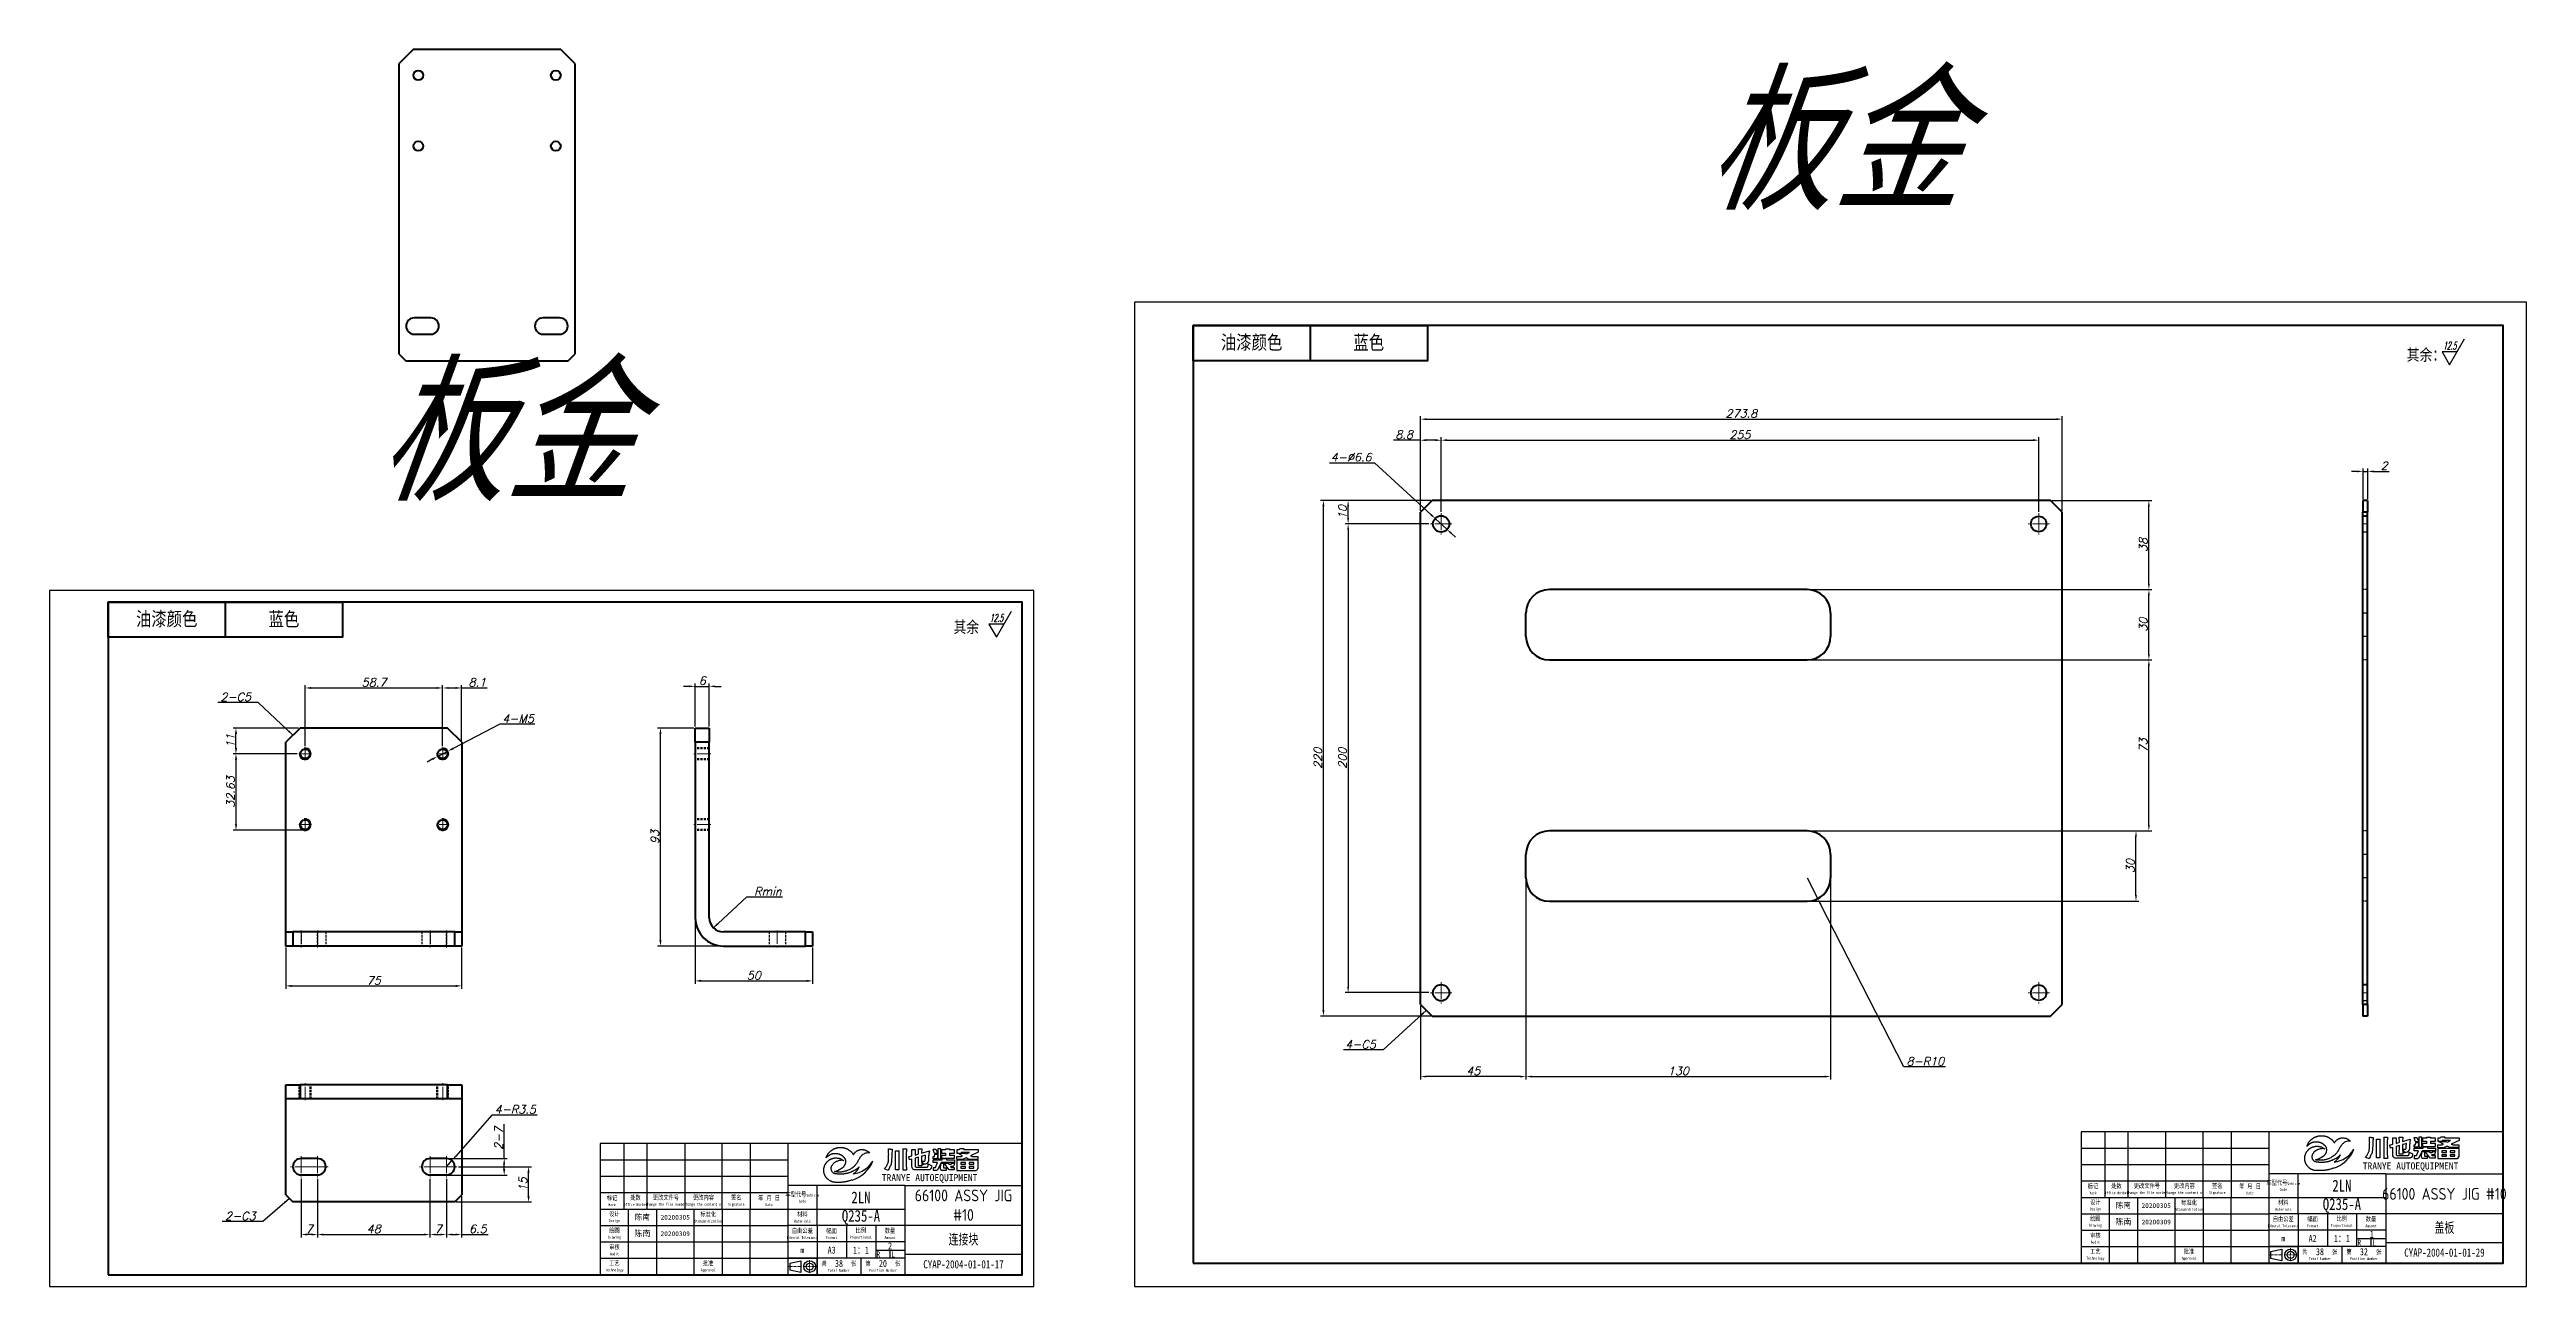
# Model space of a CAD drawing. Header units: inches. Extents: x 17901 to 26602, y 9673 to 14036.
# Drawn here: x 19095 to 20152, y 13162 to 13689 of the extents above; entities that cross this region are included whole.
import ezdxf
from ezdxf.enums import TextEntityAlignment as Align

# ---------------------------------------------------------------- set-up
doc = ezdxf.new("R2010")
doc.units = ezdxf.units.IN
doc.header["$MEASUREMENT"] = 0
for name, pattern in [('CENTER', [50.8, 31.75, -6.35, 6.35, -6.35]), ('DASHDOT', [18.5, 12, -3, 0.5, -3]), ('DASHED2', [9.525, 6.35, -3.175])]:
    doc.linetypes.add(name, pattern=pattern)
doc.layers.add('Dim', color=3, linetype='Continuous')
for name, color, linetype, lineweight in [('中心线', 1, 'CENTER', 15), ('图框_内框线', 5, 'Continuous', 50), ('标注线', 3, 'Continuous', 25), ('粗实线', 7, 'Continuous', 50), ('细实线', 4, 'Continuous', 25), ('细点划线', 1, 'DASHDOT', 20), ('虚线', 2, 'DASHED2', 25)]:
    doc.layers.add(name, color=color, linetype=linetype, lineweight=lineweight)
doc.styles.add('DIM', font='romans.shx', dxfattribs={"width": 0.8, "oblique": 20, "bigfont": 'bigfont.shx'})
doc.styles.add('DIM_FONT', font='romans.shx', dxfattribs={"oblique": 15})
doc.styles.get("Standard").update_dxf_attribs({"font": 'txt', "bigfont": 'gbcbig.shx'})
doc.styles.add('仿宋体', font='FSGB2312.ttf', dxfattribs={"width": 0.8, "height": 3.5})
doc.styles.add('宋体', font='', dxfattribs={"width": 0.8, "height": 5})
doc.styles.add('工程字', font='gbenor.shx', dxfattribs={"height": 5, "bigfont": 'gbcbig.shx'})
doc.styles.add('楷体', font='KTGB2312.ttf', dxfattribs={"height": 5})
doc.styles.get('宋体').set_extended_font_data('SimSun')
doc.dimstyles.new('幅面 1：1$0', dxfattribs={"dimtxt": 3.5, "dimasz": 2.5, "dimexe": 1.25, "dimexo": 0.625, "dimtad": 1, "dimdsep": 46, "dimtxsty": 'DIM_FONT', "dimcen": 2.5, "dimclrd": 256, "dimclre": 256, "dimclrt": 256, "dimadec": 0, "dimazin": 0, "dimtm": 1e-09, "dimtfac": 0.5, "dimtmove": 0, "dimatfit": 3, "dimfxl": 1, "dimlwd": -1, "dimarcsym": 0})
doc.dimstyles.new('幅面 1：1$3', dxfattribs={"dimtxt": 3.5, "dimasz": 2.5, "dimexe": 1.25, "dimexo": 0.625, "dimtad": 1, "dimtih": 1, "dimtoh": 1, "dimdsep": 46, "dimtxsty": 'DIM_FONT', "dimcen": 2.5, "dimclrd": 256, "dimclre": 256, "dimclrt": 256, "dimazin": 2, "dimtfac": 0.5, "dimtmove": 0, "dimatfit": 3, "dimfxl": 1, "dimlwd": -1, "dimlwe": -1, "dimarcsym": 0})
doc.dimstyles.new('幅面 1：1$4', dxfattribs={"dimtxt": 3.5, "dimasz": 2.5, "dimexe": 1.25, "dimexo": 0.625, "dimtad": 1, "dimtoh": 1, "dimdsep": 46, "dimtxsty": 'DIM_FONT', "dimcen": 2.5, "dimclrd": 256, "dimclre": 256, "dimclrt": 256, "dimazin": 2, "dimtfac": 0.5, "dimtmove": 0, "dimatfit": 3, "dimfxl": 1, "dimlwd": -1, "dimlwe": -1, "dimarcsym": 0})
doc.dimstyles.new('幅面 1：1$7', dxfattribs={"dimtxt": 3.5, "dimasz": 2.5, "dimexe": 1.25, "dimexo": 0.625, "dimtad": 1, "dimdsep": 46, "dimtxsty": 'DIM_FONT', "dimcen": 2.5, "dimclrd": 256, "dimclrt": 256, "dimadec": 0, "dimazin": 0, "dimtfac": 1, "dimtmove": 0, "dimatfit": 3, "dimfxl": 1, "dimlwd": -1, "dimarcsym": 0})

msp = doc.modelspace()

# ---------------------------------------------------------------- texts
at = {"layer": 'Dim', "ltscale": 2, "style": 'DIM_FONT', "oblique": 15, "width": 0.559478}
msp.add_text('12.5', height=3.2, dxfattribs=at).set_placement((19496.359, 13445.281), (19502.071, 13445.281), align=Align.FIT)
at = {"layer": 'Dim', "insert": (19480.9, 13445.516), "char_height": 5, "width": 61.23649, "attachment_point": 1, "style": '仿宋体'}
msp.add_mtext('其余', dxfattribs=at)
at = {"layer": '标注线', "ltscale": 2, "style": 'DIM_FONT', "oblique": 15, "width": 0.559478}
msp.add_text('12.5', height=3.2, dxfattribs=at).set_placement((20116.491, 13561.442), (20122.203, 13561.442), align=Align.FIT)
at = {"layer": '标注线'}
for s, insert, char_height, width, attachment_point, style in [('{\\fFangSong_GB2312|b0|i0|c134|p49;\\C2;板金}', (19801.823, 13676.511), 50, 1440.87159, 1, 'DIM'), ('油漆颜色', (19608.123, 13564.147), 6, 50, 5, '仿宋体'), ('{\\fSimSun|b0|i0|c134|p2;蓝色}', (19658.123, 13564.147), 6, 50, 5, '仿宋体'), ('其余：', (20101.032, 13561.677), 5, 61.23649, 1, '仿宋体'), ('{\\fFangSong_GB2312|b0|i0|c134|p49;\\C2;板金}', (19235.109, 13552.336), 50, 1440.87159, 1, 'DIM'), ('油漆颜色', (19145.164, 13446.147), 6, 50, 5, '仿宋体'), ('{\\fSimSun|b0|i0|c134|p2;蓝色}', (19195.164, 13446.147), 6, 50, 5, '仿宋体')]:
    msp.add_mtext(s, dxfattribs=dict(at, insert=insert, char_height=char_height, width=width, attachment_point=attachment_point, style=style))
at = {"layer": '标注线', "char_height": 3.5, "style": 'DIM_FONT'}
for s, insert, attachment_point in [('2-C5', (19181.125, 13411.421), 9), ('Rmin', (19395.875, 13328.477), 7), ('4-C5', (19661.111, 13263.187), 9), ('2-C3', (19183.089, 13189.929), 9)]:
    msp.add_mtext(s, dxfattribs=dict(at, insert=insert, attachment_point=attachment_point))
at = {"layer": '细实线', "attachment_point": 5}
for s, insert, char_height, width, style in [('2LN', (19441.414, 13199.647), 5, 37.5, '宋体'), ('66100 ASSY JIG #10', (19485.164, 13196.312), 5, 50, '工程字'), ('2LN', (20073.373, 13204.647), 5, 37.5, '宋体'), ('66100 ASSY JIG #10', (20117.123, 13201.147), 5, 86.86118, '工程字'), ('{\\fSTXingkai|b0|i0|c134|p2;陈南}', (19348.164, 13191.147), 2.3, 12, '楷体'), ('{\\fSimSun|b0|i0|c134|p2;20200305}', (19362.164, 13191.147), 2, 16, '楷体'), ('Q235-A', (19441.414, 13191.147), 5, 37.5, '宋体'), ('{\\fSTXingkai|b0|i0|c134|p2;陈南}', (19980.123, 13189.147), 2.5, 12, '楷体'), ('{\\fSTXingkai|b0|i0|c134|p2;陈南}', (19980.123, 13196.147), 2.3, 12, '楷体'), ('{\\fSimSun|b0|i0|c134|p2;20200305}', (19994.123, 13196.147), 2, 16, '楷体'), ('Q235-A', (20073.373, 13196.147), 5, 37.5, '宋体'), ('{\\fSTXingkai|b0|i0|c134|p2;陈南}', (19348.164, 13184.147), 2.5, 12, '楷体'), ('{\\fSimSun|b0|i0|c134|p2;20200309}', (19362.164, 13184.147), 2, 16, '楷体'), ('2', (19453.841, 13178.965), 3, 18.74089, '宋体'), ('连接块', (19485.164, 13181.577), 5, 50, '工程字'), ('{\\fSimSun|b0|i0|c134|p2;20200309}', (19994.123, 13189.147), 2, 16, '楷体'), ('A2', (20060.873, 13182.147), 3, 12.50004, '宋体'), ('1：1', (20073.373, 13182.123), 3, 12.5, '宋体'), ('1', (20086.114, 13183.883), 3, 25, '宋体'), ('盖板', (20117.123, 13186.577), 5, 50, '工程字'), ('A3', (19428.914, 13177.147), 3, 12.50004, '宋体'), ('38', (19432.044, 13171.435), 3, 18.75536, '宋体'), ('1：1', (19441.414, 13177.123), 3, 12.5, '宋体'), ('20', (19450.794, 13171.435), 3, 18.74089, '宋体'), ('CYAP-2004-01-01-17', (19485.164, 13171.077), 3.5, 50, '宋体'), ('38', (20064.003, 13176.435), 3, 18.75536, '宋体'), ('32', (20082.753, 13176.435), 3, 18.74089, '宋体'), ('CYAP-2004-01-01-29', (20117.123, 13176.077), 3.5, 50, '宋体')]:
    msp.add_mtext(s, dxfattribs=dict(at, insert=insert, char_height=char_height, width=width, style=style))

# ---------------------------------------------------------------- blocks, each defined once
blk = doc.blocks.new('标题栏')
at = {"color": 3}
for p, q in [((5964.9, 3354.2), (5965.4, 3354.2)), ((5964.9, 3353.7), (5964.9, 3354.2)), ((5964.9, 3353), (5964.9, 3353.7)), ((5964.9, 3352.3), (5964.9, 3353)), ((5965, 3351.8), (5964.9, 3352.3)), ((5964.9, 3351.7), (5965, 3351.8)), ((5964.9, 3350.6), (5964.9, 3351.7)), ((5964.9, 3350.1), (5964.9, 3350.6)), ((5965.4, 3354.2), (5965.6, 3354.1)), ((5965.6, 3354.1), (5965.7, 3354.1)), ((5965.7, 3354.1), (5965.7, 3354.1)), ((5965.7, 3354.1), (5965.8, 3354.1)), ((5965.8, 3354.1), (5965.9, 3354.1)), ((5965.9, 3354.1), (5966.1, 3354.1)), ((5966.1, 3354.1), (5966.1, 3354.1)), ((5966.1, 3354.1), (5966.4, 3354.1)), ((5966.4, 3353.2), (5966.3, 3352.7)), ((5966.3, 3352.7), (5966.3, 3352.1)), ((5966.3, 3352.1), (5966.3, 3351.9)), ((5966.3, 3351.9), (5966.3, 3350.7)), ((5966.3, 3350.7), (5966.3, 3350.5)), ((5966.4, 3354.1), (5966.4, 3353.6)), ((5966.4, 3353.6), (5966.4, 3353.2)), ((5967.9, 3353.3), (5969.4, 3353.3)), ((5969.4, 3353.3), (5969.3, 3353.1)), ((5969.3, 3353.1), (5969.3, 3353.1)), ((5969.3, 3353.1), (5969.3, 3353)), ((5969.3, 3353), (5969.3, 3353)), ((5969.3, 3353), (5969.3, 3353)), ((5969.3, 3353), (5969.3, 3353)), ((5969.3, 3353), (5969.3, 3353)), ((5969.3, 3353), (5969.3, 3353)), ((5969.3, 3353), (5969.3, 3352.9)), ((5969.3, 3352.9), (5969.3, 3352.9)), ((5969.3, 3352.9), (5969.3, 3352.8)), ((5969.3, 3352.8), (5969.3, 3352.7)), ((5969.3, 3352.7), (5969.3, 3352.6)), ((5969.3, 3352.6), (5969.3, 3352.5)), ((5969.3, 3352.5), (5969.3, 3352.5)), ((5969.3, 3352.5), (5969.3, 3352.4)), ((5969.3, 3352.4), (5969.3, 3352.3)), ((5969.3, 3352.3), (5969.3, 3352.2)), ((5969.3, 3352.3), (5969.3, 3352.2)), ((5969.3, 3352.2), (5969.3, 3352.2)), ((5969.3, 3352.2), (5969.3, 3352.1)), ((5969.3, 3352.2), (5969.3, 3352.1)), ((5969.3, 3352.1), (5969.3, 3352.1)), ((5969.3, 3352.1), (5969.3, 3352)), ((5969.3, 3352.1), (5969.3, 3352)), ((5969.3, 3352), (5969.3, 3351.9)), ((5969.3, 3352), (5969.3, 3351.9)), ((5969.3, 3352), (5969.3, 3352)), ((5969.3, 3352), (5969.3, 3351.9)), ((5969.3, 3351.9), (5969.3, 3351.9)), ((5969.3, 3351.9), (5969.3, 3351.9)), ((5969.3, 3351.9), (5969.3, 3351.9)), ((5969.3, 3351.9), (5969.3, 3351.9)), ((5969.3, 3351.9), (5969.3, 3351.8)), ((5969.3, 3351.8), (5969.3, 3351.8)), ((5969.3, 3351.8), (5969.3, 3351.8)), ((5969.3, 3351.8), (5969.3, 3351.7)), ((5969.3, 3351.7), (5969.3, 3351.7)), ((5969.3, 3351.7), (5969.3, 3351.7)), ((5969.3, 3351.7), (5969.3, 3351.6)), ((5969.3, 3351.6), (5969.3, 3351.6)), ((5969.3, 3351.6), (5969.3, 3351.6)), ((5969.3, 3351.6), (5969.3, 3351.5)), ((5969.3, 3351.5), (5969.3, 3351.5)), ((5969.3, 3351.5), (5969.3, 3351.5)), ((5969.3, 3351.5), (5969.3, 3351.4)), ((5969.3, 3351.4), (5969.3, 3351.4)), ((5969.3, 3351.4), (5969.3, 3351.4)), ((5969.3, 3351.4), (5969.3, 3351.3)), ((5969.3, 3351.3), (5969.3, 3351.3)), ((5969.3, 3351.3), (5969.3, 3351.3)), ((5969.3, 3351.3), (5969.3, 3351.2)), ((5969.3, 3351.2), (5969.3, 3351.2)), ((5969.3, 3351.2), (5969.3, 3351.2)), ((5969.3, 3351.2), (5969.3, 3351.1)), ((5969.3, 3351.1), (5969.3, 3351.1)), ((5969.3, 3351.1), (5969.3, 3351)), ((5969.3, 3351), (5969.3, 3351)), ((5969.3, 3351), (5969.3, 3350.9)), ((5969.3, 3350.9), (5969.3, 3350.9)), ((5969.3, 3350.9), (5969.3, 3350.8)), ((5969.3, 3350.8), (5969.3, 3350.8)), ((5969.3, 3350.8), (5969.3, 3350.7)), ((5969.3, 3350.7), (5969.3, 3350.6)), ((5971, 3354.2), (5972.5, 3354.2)), ((5971.1, 3353.9), (5971, 3354.2)), ((5971.1, 3353.7), (5971.1, 3353.9)), ((5971.1, 3353.9), (5971.1, 3353.9)), ((5971.1, 3353.6), (5971.1, 3353.7)), ((5971.1, 3353.5), (5971.1, 3353.6)), ((5971.1, 3353.4), (5971.1, 3353.5)), ((5971.1, 3353.5), (5971.1, 3353.5)), ((5971.1, 3353.5), (5971.1, 3353.5)), ((5971.1, 3353.5), (5971.1, 3353.5)), ((5971.1, 3353.3), (5971.1, 3353.4)), ((5971.1, 3353.1), (5971.1, 3353.3)), ((5971.1, 3352.4), (5971.1, 3353.1)), ((5971.1, 3350.3), (5971.1, 3352.9)), ((5972.5, 3353.1), (5972.4, 3353.1)), ((5972.4, 3353.1), (5972.4, 3353)), ((5972.4, 3353), (5972.4, 3353)), ((5972.4, 3353), (5972.4, 3353)), ((5972.4, 3353), (5972.4, 3353)), ((5972.4, 3353), (5972.4, 3353)), ((5972.4, 3353), (5972.4, 3353)), ((5972.4, 3353), (5972.4, 3353)), ((5972.4, 3353), (5972.4, 3353)), ((5972.4, 3353), (5972.4, 3353)), ((5972.4, 3353), (5972.4, 3352.9)), ((5972.4, 3352.9), (5972.4, 3352.9)), ((5972.4, 3352.9), (5972.4, 3352.9)), ((5972.4, 3352.9), (5972.4, 3352.9)), ((5972.4, 3352.9), (5972.4, 3352.9)), ((5972.4, 3352.9), (5972.4, 3352.9)), ((5972.4, 3352.9), (5972.4, 3352.9)), ((5972.4, 3352.9), (5972.4, 3352.9)), ((5972.4, 3352.9), (5972.4, 3352.9)), ((5972.4, 3352.9), (5972.4, 3352.9)), ((5972.4, 3352.9), (5972.4, 3352.9)), ((5972.4, 3352.9), (5972.4, 3352.9)), ((5972.4, 3352.9), (5972.4, 3352.9)), ((5972.4, 3352.9), (5972.4, 3352.9)), ((5972.4, 3352.9), (5972.4, 3352.9)), ((5972.4, 3352.9), (5972.4, 3352.9)), ((5972.4, 3352.9), (5972.4, 3352.9)), ((5972.4, 3352.9), (5972.4, 3352.9)), ((5972.4, 3352.9), (5972.4, 3352.9)), ((5972.4, 3352.9), (5972.4, 3352.9)), ((5972.4, 3352.9), (5972.4, 3352.9)), ((5972.4, 3352.9), (5972.4, 3352.9)), ((5972.4, 3352.9), (5972.4, 3352.9)), ((5972.4, 3352.9), (5972.4, 3352.9)), ((5972.4, 3352.9), (5972.4, 3352.9)), ((5972.4, 3352.9), (5972.4, 3352.9)), ((5972.4, 3352.9), (5972.4, 3352.9)), ((5972.4, 3352.9), (5972.4, 3352.9)), ((5972.4, 3352.9), (5972.4, 3352.9)), ((5972.4, 3352.9), (5972.4, 3352.9)), ((5972.4, 3352.9), (5972.4, 3352.9)), ((5972.4, 3352.9), (5972.4, 3352.9)), ((5972.4, 3352.9), (5972.4, 3352.9)), ((5972.4, 3352.9), (5972.4, 3352.9)), ((5972.4, 3352.9), (5972.4, 3352.9)), ((5972.4, 3352.9), (5972.4, 3352.9)), ((5972.4, 3352.9), (5972.4, 3352.9)), ((5972.4, 3352.9), (5972.4, 3352.9)), ((5972.4, 3352.9), (5972.4, 3352.9)), ((5972.4, 3352.9), (5972.4, 3351.4)), ((5972.4, 3351.4), (5972.4, 3350.6)), ((5972.4, 3350.6), (5972.4, 3347.5)), ((5972.5, 3354.2), (5972.5, 3353.9)), ((5972.5, 3353.9), (5972.5, 3353.9)), ((5972.5, 3353.9), (5972.5, 3353.8)), ((5972.5, 3353.8), (5972.5, 3353.8)), ((5972.5, 3353.8), (5972.5, 3353.7)), ((5972.5, 3353.7), (5972.5, 3353.7)), ((5972.5, 3353.7), (5972.5, 3353.6)), ((5972.5, 3353.6), (5972.5, 3353.6)), ((5972.5, 3353.6), (5972.5, 3353.5)), ((5972.5, 3353.5), (5972.5, 3353.5)), ((5972.5, 3353.5), (5972.5, 3353.4)), ((5972.5, 3353.4), (5972.5, 3353.4)), ((5972.5, 3353.4), (5972.5, 3353.4)), ((5972.5, 3353.4), (5972.5, 3353.3)), ((5972.5, 3353.3), (5972.5, 3353.3)), ((5972.5, 3353.3), (5972.5, 3353.2)), ((5972.5, 3353.2), (5972.5, 3353.2)), ((5972.5, 3353.2), (5972.5, 3353.2)), ((5972.5, 3353.2), (5972.5, 3353.2)), ((5972.5, 3353.2), (5972.5, 3353.1)), ((5972.5, 3353.1), (5972.5, 3353.1)), ((5972.5, 3353.1), (5972.5, 3353.1)), ((5972.5, 3353.1), (5972.5, 3353.1)), ((5973.4, 3350.8), (5973.7, 3349.5)), ((5974.8, 3353.9), (5976.2, 3353.9)), ((5976.2, 3353.9), (5976.2, 3353.6)), ((5976.2, 3353.6), (5976.2, 3353.6)), ((5976.2, 3353.6), (5976.2, 3353.6)), ((5976.2, 3353.6), (5976.2, 3353.6)), ((5976.2, 3353.6), (5976.2, 3353.6)), ((5976.2, 3353.6), (5976.2, 3353.6)), ((5976.2, 3353.6), (5976.2, 3353.6)), ((5976.2, 3353.6), (5976.2, 3353.6)), ((5976.2, 3353.6), (5976.2, 3353.6)), ((5976.2, 3353.6), (5976.2, 3353.6)), ((5976.2, 3353.6), (5976.2, 3353.6)), ((5976.2, 3353.6), (5976.2, 3353.6)), ((5976.2, 3353.6), (5976.2, 3353.6)), ((5976.2, 3353.6), (5976.2, 3353.2)), ((5976.2, 3353.2), (5976.2, 3352.2)), ((5976.2, 3352.2), (5976.2, 3351.5)), ((5976.2, 3351.5), (5977.7, 3352)), ((5976.2, 3351.5), (5976.2, 3351.5)), ((5977.6, 3353.9), (5977.6, 3354.2)), ((5977.6, 3354.2), (5979.1, 3354.2)), ((5977.6, 3353.8), (5977.6, 3353.9)), ((5977.6, 3353.4), (5977.6, 3353.8)), ((5977.7, 3352.8), (5977.6, 3353.4)), ((5977.7, 3352.4), (5977.7, 3352.8)), ((5977.7, 3352), (5977.7, 3352.4)), ((5979.1, 3353.6), (5979, 3353)), ((5979, 3352.3), (5982.3, 3353.3)), ((5979, 3353), (5979, 3352.6)), ((5979, 3352.6), (5979, 3352.3)), ((5979.1, 3354.2), (5979.1, 3353.9)), ((5979.1, 3353.9), (5979.1, 3353.9)), ((5979.1, 3353.9), (5979.1, 3353.9)), ((5979.1, 3353.9), (5979.1, 3353.9)), ((5979.1, 3353.9), (5979.1, 3353.9)), ((5979.1, 3353.9), (5979.1, 3353.8)), ((5979.1, 3353.8), (5979.1, 3353.6)), ((5982.1, 3351.5), (5982, 3351)), ((5982, 3351), (5982, 3350.7)), ((5982, 3350.7), (5982, 3350.4)), ((5982.3, 3353.3), (5982.1, 3351.9)), ((5982.1, 3351.9), (5982.1, 3351.5)), ((5963.2, 3345.7), (5963.3, 3345.9)), ((5963.2, 3345.7), (5964.7, 3345.1)), ((5963.3, 3345.9), (5963.6, 3346.2)), ((5963.6, 3346.2), (5963.9, 3346.5)), ((5963.9, 3346.5), (5964, 3346.8)), ((5963.9, 3346.5), (5963.9, 3346.5)), ((5964, 3346.8), (5964.1, 3346.9)), ((5964.1, 3346.9), (5964.2, 3347.2)), ((5964.2, 3347.2), (5964.3, 3347.4)), ((5964.3, 3347.4), (5964.4, 3347.6)), ((5964.4, 3347.6), (5964.5, 3347.8)), ((5964.5, 3347.8), (5964.6, 3348)), ((5964.6, 3348), (5964.7, 3348.2)), ((5964.7, 3348.6), (5964.8, 3348.8)), ((5964.7, 3348.4), (5964.7, 3348.6)), ((5964.7, 3348.2), (5964.7, 3348.4)), ((5964.9, 3345.4), (5964.7, 3345.1)), ((5964.8, 3349), (5964.9, 3349.3)), ((5964.8, 3348.8), (5964.8, 3349)), ((5964.8, 3348.8), (5964.8, 3348.8)), ((5964.9, 3349.7), (5964.9, 3350.1)), ((5964.9, 3349.3), (5964.9, 3349.7)), ((5965.2, 3345.8), (5964.9, 3345.4)), ((5965.5, 3346.6), (5965.2, 3345.8)), ((5965.7, 3346.9), (5965.5, 3346.6)), ((5966, 3347.7), (5965.7, 3346.9)), ((5966.2, 3349), (5966, 3347.7)), ((5966.3, 3350.5), (5966.2, 3349.6)), ((5966.2, 3349.6), (5966.2, 3349)), ((5969.3, 3350.6), (5969.3, 3350.4)), ((5969.3, 3350.4), (5969.3, 3350.3)), ((5969.3, 3350.3), (5969.3, 3350.2)), ((5969.3, 3350.2), (5969.3, 3350.1)), ((5969.3, 3350.1), (5969.3, 3350)), ((5969.3, 3350), (5969.3, 3349.9)), ((5969.3, 3349.9), (5969.3, 3349.8)), ((5969.3, 3349.8), (5969.3, 3349.7)), ((5969.3, 3349.7), (5969.3, 3349.7)), ((5969.3, 3349.7), (5969.3, 3349.6)), ((5969.3, 3349.6), (5969.3, 3349.5)), ((5969.3, 3349.5), (5969.3, 3349.5)), ((5971, 3345.1), (5971.1, 3345.3)), ((5972.5, 3345.1), (5971, 3345.1)), ((5971.1, 3347.9), (5971.1, 3350.3)), ((5971.1, 3346.7), (5971.1, 3347.9)), ((5971.1, 3346), (5971.1, 3346.7)), ((5971.1, 3345.7), (5971.1, 3346)), ((5971.1, 3345.6), (5971.1, 3345.7)), ((5971.1, 3345.5), (5971.1, 3345.6)), ((5971.1, 3345.4), (5971.1, 3345.5)), ((5971.1, 3345.3), (5971.1, 3345.4)), ((5971.1, 3345.4), (5971.1, 3345.4)), ((5972.4, 3347.5), (5972.4, 3346.5)), ((5972.4, 3346.8), (5972.4, 3346.7)), ((5972.4, 3346.7), (5972.5, 3346.3)), ((5972.5, 3346.3), (5972.5, 3346)), ((5972.5, 3346), (5972.5, 3345.7)), ((5972.5, 3345.7), (5972.5, 3345.5)), ((5972.5, 3345.5), (5972.5, 3345.4)), ((5972.5, 3345.4), (5972.5, 3345.3)), ((5972.5, 3345.3), (5972.5, 3345.1)), ((5979.3, 3349), (5979.7, 3347.5)), ((5979.8, 3347.5), (5979.7, 3347.5)), ((5979.9, 3347.5), (5979.8, 3347.5)), ((5980, 3347.6), (5979.9, 3347.5)), ((5980.2, 3347.6), (5980, 3347.6)), ((5980.5, 3347.7), (5980.2, 3347.6)), ((5980.9, 3347.8), (5980.5, 3347.7)), ((5981.3, 3348), (5980.9, 3347.8)), ((5981.4, 3348.1), (5981.3, 3348)), ((5981.7, 3348.5), (5981.4, 3348.1)), ((5981.8, 3348.6), (5981.7, 3348.6)), ((5981.7, 3348.6), (5981.7, 3348.5)), ((5981.9, 3349), (5981.8, 3348.9)), ((5981.8, 3348.9), (5981.8, 3348.7)), ((5981.8, 3348.7), (5981.8, 3348.6)), ((5981.8, 3347.8), (5983.3, 3347)), ((5982, 3350), (5981.9, 3349.9)), ((5981.9, 3349.9), (5981.9, 3349.2)), ((5981.9, 3349.2), (5981.9, 3349.2)), ((5981.9, 3349.2), (5981.9, 3349.1)), ((5981.9, 3349.1), (5981.9, 3349)), ((5982, 3350.4), (5982, 3350.1)), ((5982, 3350.1), (5982, 3350.1)), ((5982, 3350.1), (5982, 3350))]:
    blk.add_line(p, q, dxfattribs=at)
for points in [[(5967.9, 3350.3), (5967.9, 3350.4), (5967.9, 3350.5), (5967.9, 3350.6), (5967.9, 3350.7), (5967.9, 3350.9), (5967.9, 3351), (5967.9, 3351.2), (5967.9, 3351.4), (5967.9, 3351.5), (5967.9, 3351.7), (5967.9, 3351.9), (5967.9, 3352.1), (5967.9, 3352.2), (5967.9, 3352.4), (5967.9, 3352.6), (5967.9, 3352.7), (5967.9, 3352.9), (5967.9, 3353), (5967.9, 3353.3)], [(5973.4, 3350.8), (5974.8, 3351.2), (5974.8, 3352), (5974.8, 3353.3), (5974.8, 3353.9)], [(5979, 3348.9), (5979, 3348.8), (5979.1, 3348.3), (5979.1, 3347.9), (5979.1, 3347.4), (5979.1, 3346.9), (5977.6, 3346.9), (5977.6, 3347.2), (5977.6, 3347.2), (5977.6, 3347.2), (5977.6, 3347.2), (5977.6, 3347.5), (5977.6, 3348.3), (5977.7, 3349), (5977.7, 3350.6), (5976.2, 3350.2), (5976.2, 3347), (5976.2, 3347), (5976.2, 3346.7), (5976.4, 3346.5), (5976.7, 3346.4), (5981.4, 3346.4), (5981.7, 3346.5), (5981.7, 3346.5), (5981.7, 3346.7), (5981.8, 3347.1), (5981.8, 3347.6), (5981.8, 3347.8)], [(5979.3, 3349), (5979.3, 3349), (5979.3, 3349), (5979.3, 3349), (5979.3, 3349), (5979.3, 3349), (5979.3, 3349), (5979.3, 3349), (5979.3, 3349), (5979.3, 3349), (5979.4, 3349), (5979.5, 3349), (5979.7, 3349), (5980, 3349), (5980.4, 3349), (5980.4, 3349.1), (5980.5, 3349.3), (5980.6, 3350.4), (5980.7, 3351.3), (5980.7, 3351.5), (5980.6, 3351.5), (5980.2, 3351.3), (5979.3, 3351.1), (5979, 3351), (5979, 3349.8), (5979, 3348.9)], [(5969.3, 3349.5), (5969.3, 3349.2), (5969.3, 3349.1), (5969.3, 3347.9), (5969.3, 3347.2), (5969.3, 3347), (5969.3, 3346.6), (5969.3, 3346.2), (5969.3, 3345.9), (5969.3, 3345.7), (5969.3, 3345.6), (5969.3, 3345.3), (5967.9, 3345.3), (5967.9, 3345.8), (5967.9, 3345.9), (5967.9, 3346), (5967.9, 3346.2), (5967.9, 3346.4), (5967.9, 3346.6), (5967.9, 3346.9), (5967.9, 3347.2), (5967.9, 3347.7), (5967.9, 3348.2), (5967.9, 3348.5), (5967.9, 3348.7), (5967.9, 3348.8), (5967.9, 3348.9), (5967.9, 3349.1), (5967.9, 3349.2), (5967.9, 3349.4), (5967.9, 3349.5), (5967.9, 3349.6), (5967.9, 3349.7), (5967.9, 3349.8), (5967.9, 3349.9), (5967.9, 3350), (5967.9, 3350), (5967.9, 3350.2), (5967.9, 3350.3), (5967.9, 3350.4)], [(5983.3, 3347), (5983.2, 3346.6), (5983.1, 3346.1), (5982.9, 3345.7), (5982.9, 3345.7), (5982.7, 3345.5), (5982.7, 3345.4), (5982.3, 3345.3), (5982.3, 3345.2), (5982.2, 3345.2), (5981.8, 3345.2), (5981.8, 3345.2), (5981.5, 3345.2), (5976.3, 3345.2), (5975.8, 3345.2), (5975.8, 3345.2), (5975.4, 3345.4), (5975.4, 3345.5), (5975.1, 3345.8), (5974.9, 3346.2), (5974.8, 3346.8), (5974.8, 3349.8), (5974.2, 3349.6), (5973.7, 3349.5)]]:
    blk.add_lwpolyline(points, dxfattribs=at)
for centre, radius, start, end in [((5945.4, 3354.1), 13.8, 286.7692, 338.3333), ((5945.4, 3354.1), 13.8, 286.7692, 338.3333), ((5948.3, 3355), 11.6, 277.9786, 328.8443), ((5946.6, 3349), 6.33, 300.6434, 338.8396)]:
    blk.add_arc(centre, radius, start, end, dxfattribs=at)
for points, knots in [([(5938.2, 3350.3), (5938.2, 3350.3), (5938.3, 3350.5), (5938.3, 3350.6), (5938.4, 3350.8), (5938.5, 3351), (5938.6, 3351.2), (5938.7, 3351.4), (5938.8, 3351.6), (5938.9, 3351.8), (5939, 3352), (5939.1, 3352.1), (5939.2, 3352.3), (5939.3, 3352.4), (5939.4, 3352.5), (5939.6, 3352.7), (5939.7, 3352.8), (5939.9, 3353), (5940.1, 3353.2), (5940.2, 3353.3), (5940.4, 3353.4), (5940.6, 3353.6), (5940.8, 3353.7), (5941, 3353.8), (5941.2, 3354), (5941.4, 3354.1), (5941.6, 3354.2), (5941.7, 3354.2), (5942, 3354.3), (5942.2, 3354.4), (5942.4, 3354.5), (5942.5, 3354.5), (5942.8, 3354.6), (5943.1, 3354.7), (5943.4, 3354.7), (5943.7, 3354.8), (5944, 3354.8), (5944.2, 3354.8), (5944.5, 3354.8), (5944.7, 3354.8), (5945, 3354.8), (5945.2, 3354.7), (5945.4, 3354.7), (5945.7, 3354.7), (5946, 3354.6), (5946.4, 3354.5), (5946.7, 3354.4), (5946.9, 3354.3), (5947.2, 3354.2), (5947.3, 3354.1), (5947.5, 3354), (5947.8, 3353.8), (5947.9, 3353.7), (5948.1, 3353.6), (5948.3, 3353.5), (5948.5, 3353.3), (5948.6, 3353.3), (5948.8, 3353.1), (5948.9, 3353), (5949.1, 3352.8), (5949.2, 3352.6), (5949.4, 3352.5), (5949.5, 3352.3), (5949.6, 3352.1), (5949.7, 3352), (5949.8, 3351.9), (5949.9, 3351.7), (5949.9, 3351.7), (5949.9, 3351.7)], [35.108024, 35.108024, 35.108024, 35.108024, 35.218126, 35.434928, 35.67466, 35.929204, 36.105223, 36.307614, 36.510709, 36.843388, 37.03131, 37.22957, 37.407039, 37.579795, 37.765882, 37.910296, 38.165232, 38.45242, 38.604655, 38.837645, 39.053203, 39.324256, 39.499783, 39.787063, 39.990147, 40.300635, 40.425212, 40.707392, 40.898186, 41.141731, 41.308118, 41.488238, 41.739059, 42.054797, 42.436785, 42.717731, 42.963028, 43.224914, 43.493523, 43.732411, 43.940977, 44.1945, 44.407195, 44.690306, 45.195342, 45.562036, 45.777731, 46.044194, 46.361671, 46.591657, 46.776271, 47.072593, 47.27435, 47.496482, 47.747907, 47.987398, 48.154842, 48.29747, 48.578571, 48.781662, 48.991899, 49.255873, 49.432303, 49.634005, 49.806929, 49.983459, 50.101051, 50.130419, 50.130419, 50.130419, 50.130419]), ([(5941.8, 3344.5), (5942, 3344.5), (5942.1, 3344.5), (5942.2, 3344.6), (5942.3, 3344.6), (5942.5, 3344.7), (5942.6, 3344.7), (5942.9, 3344.8), (5943.1, 3344.9), (5943.4, 3345), (5943.6, 3345.2), (5943.8, 3345.3), (5943.9, 3345.4), (5944.1, 3345.5), (5944.3, 3345.6), (5944.4, 3345.7), (5944.5, 3345.7), (5944.6, 3345.8), (5944.8, 3345.9), (5944.9, 3346), (5945.1, 3346), (5945.2, 3346.1), (5945.3, 3346.2), (5945.5, 3346.3), (5945.6, 3346.4), (5945.7, 3346.5), (5945.8, 3346.6), (5945.9, 3346.7), (5946, 3346.9), (5946.1, 3347), (5946.2, 3347.2), (5946.3, 3347.3), (5946.4, 3347.5), (5946.5, 3347.7), (5946.5, 3347.9), (5946.6, 3348.1), (5946.6, 3348.3), (5946.6, 3348.4), (5946.7, 3348.6), (5946.7, 3348.8), (5946.7, 3348.9), (5946.6, 3349.1), (5946.6, 3349.3), (5946.6, 3349.5), (5946.5, 3349.6), (5946.5, 3349.8), (5946.3, 3350), (5946.2, 3350.1), (5946.1, 3350.2), (5946.1, 3350.4), (5945.9, 3350.5), (5945.8, 3350.6), (5945.7, 3350.7), (5945.6, 3350.8), (5945.5, 3350.9), (5945.4, 3351), (5945.3, 3351.1), (5945.1, 3351.2), (5945, 3351.3), (5944.8, 3351.4), (5944.7, 3351.5), (5944.5, 3351.6), (5944.3, 3351.6), (5944.2, 3351.7), (5944, 3351.8), (5943.8, 3351.9), (5943.5, 3351.9), (5943.3, 3352), (5943.1, 3352.1), (5942.8, 3352.1), (5942.5, 3352.1), (5942.3, 3352.1), (5942, 3352.1), (5941.7, 3352.1), (5941.4, 3352.1), (5941.1, 3352), (5940.8, 3352), (5940.5, 3351.9), (5940.3, 3351.8), (5940, 3351.7), (5939.8, 3351.5), (5939.6, 3351.4), (5939.3, 3351.3), (5939.1, 3351.1), (5938.9, 3351), (5938.7, 3350.8), (5938.5, 3350.6), (5938.3, 3350.5), (5938.3, 3350.4), (5938.2, 3350.3), (5938.2, 3350.3), (5938.2, 3350.3)], [17.542293, 17.542293, 17.542293, 17.542293, 17.65159, 17.854593, 18.013116, 18.149611, 18.313542, 18.544521, 18.875541, 19.079753, 19.34871, 19.57107, 19.765371, 19.983351, 20.193247, 20.281163, 20.42726, 20.596686, 20.762703, 20.956917, 21.130626, 21.293146, 21.451465, 21.636197, 21.766917, 21.928679, 22.055634, 22.213438, 22.378953, 22.532136, 22.742568, 22.888258, 23.049376, 23.303136, 23.447741, 23.617055, 23.863418, 24.003866, 24.132193, 24.382297, 24.560997, 24.701644, 24.937616, 25.128607, 25.285694, 25.439113, 25.684211, 25.864184, 26.03457, 26.229648, 26.350982, 26.564352, 26.701032, 26.868815, 26.996982, 27.159016, 27.333878, 27.474015, 27.637445, 27.790842, 27.945295, 28.197985, 28.44143, 28.606434, 28.801527, 29.033546, 29.215964, 29.507831, 29.728543, 29.982851, 30.225595, 30.579106, 30.820104, 31.114203, 31.387581, 31.698556, 31.940777, 32.272504, 32.555805, 32.966694, 33.064518, 33.29302, 33.53118, 33.855824, 34.107556, 34.33513, 34.620369, 34.85826, 35.024053, 35.099152, 35.107393, 35.107393, 35.107393, 35.107393]), ([(5956.8, 3352.4), (5956, 3352.5), (5955.4, 3352.4), (5954.7, 3352.2), (5953.9, 3351.8), (5953.4, 3351.3), (5952.9, 3350.8), (5952.5, 3350.1), (5952.1, 3349.5), (5951.8, 3348.9), (5951.5, 3348.3), (5951.2, 3348), (5950.9, 3347.5), (5950.6, 3347.1), (5950.2, 3346.7), (5949.7, 3346.2), (5949, 3345.8), (5948.3, 3345.4), (5947.8, 3345.1), (5947.2, 3344.9), (5946.8, 3344.7), (5946.3, 3344.6), (5945.8, 3344.5), (5945.3, 3344.4), (5944.9, 3344.3), (5944.5, 3344.3), (5944.1, 3344.3), (5943.7, 3344.3), (5943.4, 3344.3), (5943, 3344.3), (5942.6, 3344.4), (5942.3, 3344.4), (5942.1, 3344.4), (5942, 3344.4), (5941.9, 3344.5), (5941.8, 3344.5)], [0, 0, 0, 0, 0.745276, 1.596, 2.353849, 3.042713, 3.690997, 4.509815, 5.077403, 5.784929, 6.578362, 7.01476, 7.418285, 7.913463, 8.572137, 9.198647, 10.204965, 10.904053, 11.649189, 12.126625, 12.536093, 13.104049, 13.629664, 14.010251, 14.4747, 14.919286, 15.28553, 15.653757, 15.929166, 16.396996, 16.790652, 17.077894, 17.30758, 17.440224, 17.51261, 17.51261, 17.51261, 17.51261]), ([(5949.9, 3351.7), (5949.9, 3351.8), (5950, 3352), (5950.1, 3352.1), (5950.3, 3352.3), (5950.4, 3352.5), (5950.6, 3352.6), (5950.7, 3352.8), (5951, 3353), (5951.2, 3353.2), (5951.5, 3353.4), (5951.8, 3353.5), (5952.1, 3353.6), (5952.3, 3353.7), (5952.5, 3353.8), (5952.7, 3353.8), (5953, 3353.9), (5953.2, 3353.9), (5953.4, 3353.9), (5953.6, 3353.9), (5953.9, 3353.9), (5954.1, 3353.8), (5954.5, 3353.8), (5954.7, 3353.7), (5954.9, 3353.7), (5955.1, 3353.6), (5955.2, 3353.5), (5955.4, 3353.4), (5955.6, 3353.4), (5955.7, 3353.3), (5955.8, 3353.2), (5956, 3353.1), (5956.1, 3353), (5956.2, 3353), (5956.2, 3352.9), (5956.8, 3352.4)], [50.130919, 50.130919, 50.130919, 50.130919, 50.298515, 50.529584, 50.8183, 50.989168, 51.193894, 51.496856, 51.723103, 52.113679, 52.43685, 52.813462, 53.028851, 53.250312, 53.479983, 53.786178, 53.956042, 54.169503, 54.386611, 54.65758, 54.867186, 55.175514, 55.421867, 55.625039, 55.870292, 56.086155, 56.25521, 56.396766, 56.611281, 56.761813, 56.882559, 57.009954, 57.104888, 57.202159, 57.258884, 57.258884, 57.258884, 57.258884]), ([(5949.4, 3340.9), (5949.2, 3340.8), (5949, 3340.8), (5948.5, 3340.6), (5948, 3340.5), (5947.5, 3340.3), (5947.2, 3340.3), (5946.9, 3340.2), (5946.6, 3340.1), (5946.3, 3340.1), (5945.8, 3340), (5945.4, 3340), (5945.1, 3339.9), (5944.6, 3339.9), (5944.4, 3339.9), (5944, 3339.9), (5943.7, 3339.9), (5943.5, 3339.9), (5943.3, 3339.9), (5943.1, 3339.9), (5942.8, 3339.9), (5942.4, 3339.9), (5942.1, 3339.9), (5941.8, 3339.9), (5941.5, 3340), (5941.3, 3340), (5941, 3340.1), (5940.7, 3340.2), (5940.5, 3340.3), (5940.2, 3340.4), (5939.9, 3340.6), (5939.6, 3340.7), (5939.4, 3340.9), (5939.2, 3341.1), (5939, 3341.2), (5938.8, 3341.4), (5938.6, 3341.6), (5938.4, 3341.8), (5938.2, 3342), (5938.1, 3342.3), (5938, 3342.5), (5937.8, 3342.7), (5937.7, 3342.9), (5937.6, 3343.2), (5937.6, 3343.4), (5937.5, 3343.5), (5937.4, 3343.7), (5937.4, 3343.9), (5937.3, 3344.1), (5937.3, 3344.4), (5937.3, 3344.6), (5937.3, 3344.8), (5937.3, 3345.1), (5937.3, 3345.3), (5937.3, 3345.6), (5937.3, 3345.8), (5937.3, 3346), (5937.4, 3346.3), (5937.5, 3346.5), (5937.6, 3346.8), (5937.6, 3347), (5937.7, 3347.2), (5937.8, 3347.4), (5937.9, 3347.6), (5938, 3347.8), (5938.1, 3347.9), (5938.2, 3348.1), (5938.3, 3348.2), (5938.5, 3348.4), (5938.6, 3348.6), (5938.7, 3348.7), (5938.9, 3348.9), (5939.1, 3349.1), (5939.3, 3349.2), (5939.5, 3349.4), (5939.6, 3349.5), (5939.8, 3349.6), (5940, 3349.7), (5940.3, 3349.8), (5940.5, 3349.9), (5940.7, 3350), (5940.9, 3350.1), (5941.1, 3350.1), (5941.3, 3350.2), (5941.6, 3350.2), (5941.8, 3350.3), (5942.1, 3350.3), (5942.3, 3350.3), (5942.6, 3350.3), (5942.9, 3350.3), (5943.2, 3350.2), (5943.4, 3350.2), (5943.7, 3350.2), (5943.9, 3350.1), (5944.1, 3350.1), (5944.2, 3350), (5944.4, 3350), (5944.6, 3349.9), (5944.7, 3349.8), (5944.9, 3349.7), (5945, 3349.6), (5945.1, 3349.6), (5945.2, 3349.5), (5945.4, 3349.4), (5945.4, 3349.4), (5945.5, 3349.3), (5945.6, 3349.3), (5945.6, 3349.2), (5945.7, 3349.2), (5945.8, 3349.1)], [3929.911695, 3929.911695, 3929.911695, 3929.911695, 3965.251997, 3996.025764, 4058.21001, 4087.996669, 4121.686025, 4149.818504, 4175.482741, 4208.339946, 4237.982306, 4264.01656, 4319.444623, 4347.117583, 4367.230935, 4401.286443, 4422.148275, 4439.337667, 4456.916206, 4476.473922, 4501.380226, 4523.424149, 4564.25259, 4591.670766, 4613.252264, 4633.752188, 4649.096958, 4683.191528, 4697.821973, 4727.060159, 4751.195265, 4778.387782, 4803.115383, 4823.594778, 4848.513636, 4870.548159, 4891.695867, 4913.397241, 4936.224586, 4959.48708, 4978.72065, 5001.323686, 5024.293898, 5043.07028, 5064.845337, 5080.083432, 5094.062053, 5116.916987, 5134.306269, 5152.769457, 5170.722413, 5197.111833, 5216.244089, 5237.638277, 5259.307665, 5273.066358, 5301.889422, 5319.308373, 5340.788225, 5368.412779, 5389.401534, 5407.142622, 5425.425324, 5441.323558, 5464.1411, 5477.361688, 5489.605443, 5505.332199, 5524.482895, 5548.503439, 5562.136547, 5578.221027, 5599.034541, 5634.232695, 5647.991678, 5659.995825, 5676.705143, 5700.02574, 5724.156128, 5752.712683, 5767.372128, 5781.593717, 5796.869249, 5819.409493, 5834.197198, 5862.90451, 5882.973429, 5900.248322, 5924.810166, 5954.450141, 5980.99743, 6002.053283, 6015.501592, 6036.64637, 6052.091626, 6068.500433, 6082.270815, 6100.114686, 6122.169126, 6136.102864, 6145.558272, 6156.538419, 6167.87232, 6180.225642, 6191.873621, 6202.087501, 6212.342323, 6219.125243, 6229.65758, 6229.65758, 6229.65758, 6229.65758]), ([(5945.8, 3349.1), (5945.5, 3349.2), (5945.2, 3349.3), (5944.6, 3349.3), (5944.1, 3349.2), (5943.5, 3349.1), (5942.9, 3348.9), (5942.4, 3348.7), (5942.1, 3348.5), (5941.7, 3348.3), (5941.3, 3347.9), (5941.1, 3347.6), (5940.8, 3347.3), (5940.7, 3347), (5940.5, 3346.8), (5940.4, 3346.5), (5940.3, 3346.2), (5940.3, 3346), (5940.3, 3345.7), (5940.3, 3345.5), (5940.4, 3345.3), (5940.4, 3345.1), (5940.5, 3344.9), (5940.6, 3344.7), (5940.7, 3344.5), (5940.9, 3344.3), (5941, 3344.2), (5941.2, 3344), (5941.4, 3343.9), (5941.6, 3343.8), (5941.8, 3343.8), (5942, 3343.7), (5942.2, 3343.7), (5942.3, 3343.7), (5942.6, 3343.6), (5942.8, 3343.6), (5943, 3343.6), (5943.2, 3343.6), (5943.4, 3343.5), (5943.6, 3343.5), (5943.8, 3343.5), (5944.1, 3343.5), (5944.3, 3343.5), (5944.5, 3343.5), (5944.7, 3343.5), (5944.9, 3343.5), (5945.2, 3343.5), (5945.5, 3343.5), (5945.7, 3343.6), (5946, 3343.6), (5946.3, 3343.6), (5946.5, 3343.7), (5946.9, 3343.8), (5947.2, 3343.8), (5947.5, 3343.9), (5947.8, 3344), (5948.3, 3344.1), (5948.6, 3344.3), (5949.1, 3344.4), (5949.4, 3344.6), (5949.8, 3344.8), (5950.3, 3345), (5950.9, 3345.4), (5951.5, 3345.8), (5951.9, 3346.1), (5952.1, 3346.3), (5952.3, 3346.4), (5952.5, 3346.7)], [0, 0, 0, 0, 66.281193, 99.345928, 138.588314, 199.134777, 257.099757, 292.931742, 321.72795, 364.398706, 407.272996, 448.445341, 483.916612, 505.465289, 524.457422, 554.184883, 577.454685, 617.543899, 633.901658, 651.862788, 668.187844, 682.322706, 696.194721, 721.550299, 749.051415, 766.735442, 779.115848, 796.999933, 819.027033, 837.88856, 853.200039, 866.471428, 882.922906, 899.319446, 918.571686, 937.820212, 956.883336, 976.083892, 991.921647, 1009.804259, 1027.876339, 1050.005586, 1070.601049, 1089.338635, 1104.778299, 1119.033194, 1146.133276, 1161.901206, 1200.292728, 1213.481515, 1230.563059, 1258.065867, 1288.950141, 1307.351901, 1335.564444, 1361.347455, 1393.208418, 1444.469791, 1475.12126, 1508.185671, 1536.215694, 1573.549795, 1667.547913, 1710.19249, 1752.663845, 1782.220569, 1792.196969, 1792.196969, 1792.196969, 1792.196969])]:
    blk.add_open_spline(points, degree=3, knots=knots, dxfattribs=at)
at = {"layer": 'Dim'}
for p, q in [((5983.9, 3354.1), (5985.1, 3354.1)), ((5984.4, 3352.5), (5983.9, 3354.1)), ((5983.9, 3349.9), (5983.9, 3350.9)), ((5983.9, 3350.9), (5984.5, 3350.9)), ((5984.6, 3352.2), (5984.4, 3352.5)), ((5984.5, 3350.9), (5984.6, 3351.9)), ((5985.7, 3352.2), (5984.6, 3352.2)), ((5984.6, 3351.9), (5985.9, 3351.9)), ((5985.1, 3354.1), (5985.3, 3353.3)), ((5985.3, 3353.3), (5985.7, 3353.3)), ((5985.7, 3353.3), (5985.7, 3352.2)), ((5985.9, 3351.9), (5985.7, 3350.2)), ((5994.9, 3353.8), (5994, 3353.7)), ((5994, 3353.7), (5994, 3352.4)), ((5994, 3352.4), (5995.7, 3352.4)), ((5994, 3349.6), (5994, 3350.9)), ((5994, 3350.9), (5995.9, 3350.9)), ((5994.4, 3352.3), (5997.4, 3352.3)), ((5996.4, 3351.2), (5994.4, 3352.3)), ((5995.3, 3354.2), (5994.9, 3353.8)), ((5997.2, 3354.2), (5995.3, 3354.2)), ((5995.7, 3352.4), (5995.9, 3352.7)), ((5999.5, 3352.7), (5995.9, 3352.7)), ((5995.9, 3350.9), (5996.4, 3351.2)), ((5997, 3353.9), (5997.2, 3354.2)), ((5997, 3353.9), (5997, 3353.9)), ((5997, 3353.9), (6003.1, 3353.9)), ((5997.4, 3352.3), (5998.1, 3352)), ((5998.1, 3352), (5999.5, 3352.7)), ((6003.1, 3352.8), (5999.8, 3351.2)), ((5999.8, 3351.2), (6000.3, 3351)), ((6000.3, 3351), (6000.4, 3350.9)), ((6000.4, 3350.9), (6003, 3350.9)), ((6003, 3350.9), (6003, 3349.7)), ((6003.1, 3353.9), (6003.1, 3352.8)), ((5985.4, 3349.9), (5983.9, 3349.9)), ((5983.9, 3346.3), (5984.9, 3346.3)), ((5983.9, 3346.3), (5983.9, 3345.1)), ((5983.9, 3345.1), (5985.5, 3345.1)), ((5984.9, 3346.3), (5985.8, 3348.3)), ((5985.7, 3350.2), (5985.4, 3349.9)), ((5985.5, 3345.1), (5985.8, 3345.3)), ((5985.8, 3345.3), (5986.1, 3345.5)), ((5986.1, 3345.5), (5987.2, 3347.9)), ((5987.1, 3345.7), (5987.2, 3347.9)), ((5987.2, 3345.3), (5987.1, 3345.7)), ((5987.2, 3348.1), (5987.3, 3348.3)), ((5987.2, 3348.1), (5988.4, 3348.1)), ((5987.4, 3345), (5987.2, 3345.3)), ((5989.5, 3345), (5987.4, 3345)), ((5988.4, 3348.1), (5988.4, 3346.1)), ((5988.4, 3346.1), (5988.5, 3346.1)), ((5988.5, 3346.1), (5989.5, 3346.1)), ((5988.7, 3348), (5990.3, 3348.1)), ((5990.6, 3345.4), (5988.7, 3348)), ((5989.5, 3346.1), (5989.5, 3345)), ((5990.3, 3348.1), (5990.6, 3347.6)), ((5990.6, 3347.6), (5990.6, 3347.6)), ((5990.6, 3347.6), (5991.6, 3347.6)), ((5991.1, 3345.2), (5990.6, 3345.4)), ((5992.9, 3345.2), (5991.1, 3345.2)), ((5991.3, 3346.7), (5991.6, 3346.3)), ((5992.5, 3346.7), (5991.3, 3346.7)), ((5991.6, 3347.6), (5991.8, 3347.8)), ((5991.6, 3346.3), (5992.9, 3346.3)), ((5991.8, 3347.8), (5991.8, 3348.1)), ((5991.8, 3348.1), (5993.1, 3348.1)), ((5992.8, 3347), (5992.5, 3346.7)), ((5993.1, 3348.1), (5992.8, 3347)), ((5992.9, 3346.3), (5992.9, 3345.2)), ((5996.5, 3349.6), (5994, 3349.6)), ((5998, 3350.3), (5996.5, 3349.6)), ((5999.2, 3349.7), (5998, 3350.3)), ((5999.4, 3349.7), (5999.2, 3349.7)), ((6003, 3349.7), (5999.4, 3349.7))]:
    blk.add_line(p, q, dxfattribs=at)
for points in [[(5985.9, 3349.9), (5987.2, 3349.9), (5987.2, 3354.2), (5985.9, 3354.2)], [(5995.7, 3347.6), (5997.7, 3347.6), (5997.7, 3348.3), (5995.7, 3348.3)], [(5995.7, 3346), (5997.7, 3346), (5997.7, 3346.7), (5995.7, 3346.7)], [(5999.3, 3347.6), (6001.3, 3347.6), (6001.3, 3348.3), (5999.3, 3348.3)], [(5999.3, 3346), (6001.3, 3346), (6001.3, 3346.7), (5999.3, 3346.7)]]:
    blk.add_lwpolyline(points, close=True, dxfattribs=at)
for points in [[(5989.3, 3353.7), (5987.5, 3353.7), (5987.5, 3352.4), (5989.3, 3352.4)], [(5989.3, 3351.4), (5987.5, 3351.4), (5987.5, 3350.2), (5993, 3350.2), (5993, 3351.4), (5990.9, 3351.4)], [(5989.3, 3353.7), (5989.3, 3354.2), (5990.9, 3354.2), (5990.9, 3353.7)], [(5989.3, 3351.4), (5989.3, 3352.4)], [(5990.9, 3352.4), (5993, 3352.4), (5993, 3353.7), (5990.9, 3353.7)], [(5990.9, 3352.4), (5990.9, 3351.4)], [(5985.8, 3348.3), (5983.9, 3348.3), (5983.9, 3349.5), (5987.8, 3349.5)], [(5989.6, 3349.5), (5993, 3349.5), (5993, 3348.3), (5987.3, 3348.3)], [(5987.8, 3349.5), (5987.8, 3350), (5989.6, 3350), (5989.6, 3349.5)], [(6003.1, 3345.7), (6003.1, 3349.3), (5994, 3349.3), (5994, 3345), (6002.3, 3345)]]:
    blk.add_lwpolyline(points, dxfattribs=at)
blk.add_arc((6002.1, 3346), 0.979, 282.6943, 344.275, dxfattribs=at)
at = {"layer": '标注线'}
for p, q in [((5851.9, 3356.5), (5851.9, 3328.5)), ((5861.9, 3328.5), (5861.9, 3356.5)), ((5877.9, 3356.5), (5877.9, 3328.5)), ((5893.9, 3328.5), (5893.9, 3356.5)), ((5905.9, 3356.5), (5905.9, 3328.5)), ((5921.9, 3356.5), (5921.9, 3300.5)), ((5841.9, 3349.5), (5921.9, 3349.5)), ((5841.9, 3342.5), (5921.9, 3342.5)), ((5841.9, 3335.5), (5921.9, 3335.5)), ((5971.9, 3338.5), (5921.9, 3338.5)), ((5934.4, 3321.5), (5934.4, 3338.5)), ((5971.9, 3338.5), (6021.9, 3338.5)), ((5971.9, 3338.5), (5971.9, 3300.5)), ((5841.9, 3328.5), (5971.9, 3328.5)), ((5841.9, 3321.5), (5921.9, 3321.5)), ((5853.9, 3300.5), (5853.9, 3328.5)), ((5865.9, 3328.5), (5865.9, 3300.5)), ((5881.9, 3300.5), (5881.9, 3328.5)), ((5893.9, 3328.5), (5893.9, 3300.5)), ((5905.9, 3300.5), (5905.9, 3328.5)), ((6021.9, 3321.5), (5921.9, 3321.5)), ((5934.4, 3321.5), (5934.4, 3300.5)), ((5946.9, 3321.5), (5946.9, 3307.5)), ((5959.4, 3321.5), (5959.4, 3307.5)), ((5841.9, 3314.5), (5921.9, 3314.5)), ((5971.9, 3314.5), (5921.9, 3314.5)), ((5959.4, 3311), (5971.9, 3311)), ((5965.6, 3307.5), (5965.6, 3311)), ((5971.9, 3309.3), (6021.9, 3309.3)), ((5841.9, 3307.5), (5921.9, 3307.5)), ((5971.9, 3307.5), (5921.9, 3307.5)), ((5953.1, 3307.5), (5953.1, 3300.5))]:
    blk.add_line(p, q, dxfattribs=at)
blk.add_lwpolyline([(6021.9, 3356.5), (5841.9, 3356.5), (5841.9, 3300.5), (6021.9, 3300.5), (6021.9, 3356.5)], dxfattribs=at)
at = {"color": 1, "insert": (5962, 3343.4), "char_height": 3, "width": 50.75, "attachment_point": 1}
blk.add_mtext('{\\fSimSun|b0|i0|c134|p2;TRANYE AUTOEQUIPMENT}', dxfattribs=at)
at = {"layer": '标注线', "style": '宋体'}
for s, insert, char_height, width, attachment_point in [('标记\\P{\\H0.6x;Mark}', (5846.9, 3332), 2, 10, 5), ('处数\\P{\\H0.6x;Office Number}', (5856.9, 3332.1), 2, 10, 5), ('更改文件号\\P{\\H0.6x;Change the file number}', (5869.9, 3332), 2, 16, 5), ('更改内容\\P{\\H0.6x;Change the content of}', (5885.9, 3332), 2, 16, 5), ('签名\\P{\\H0.6x;Signature}', (5899.9, 3332), 2, 12, 5), ('年 月 日\\P{\\H0.6x;Date}', (5913.9, 3332), 2, 16, 5), ('车型代号{\\H0.6x;Vehicle Code}', (5928.1, 3333.5), 2, 12.5, 5), ('绘图\\P{\\H0.6x;Drawing}', (5847.9, 3318), 2, 12, 5), ('设计\\P{\\H0.6x;Design}', (5847.9, 3325), 2, 12, 5), ('标准化\\P{\\H0.6x;Standardization}', (5887.9, 3325), 2, 12, 5), ('自由公差\\P{\\H0.6x;Liberal Tolerance}', (5928.1, 3318), 2, 12.5, 5), ('材料\\P{\\H0.6x;Materials}', (5928.1, 3325), 2, 12.5, 5), ('幅面\\P{\\H0.6x;Format}', (5940.6, 3318), 2, 12.54, 5), ('比例\\P{\\H0.6x;Proportional}', (5953, 3318), 2, 12.345, 5), ('数量\\P{\\H0.6x;Amount}', (5965.5, 3318), 2, 12.345, 5), ('审核\\P{\\H0.6x;Audit}', (5847.9, 3311), 2, 12, 5), ('m', (5928.1, 3311), 2.5, 12.5, 5), ('R', (5959.7, 3309.2), 2.5, 5.873, 4), ('L', (5966, 3309.2), 2.5, 5.873, 4), ('工艺\\P{\\H0.6x;Technology}', (5847.9, 3304), 2, 12, 5), ('批准\\P{\\H0.6x;Approval}', (5887.9, 3304), 2, 12, 5), ('共        张\\P{\\H0.6x;Total Number}', (5943.7, 3304), 2, 18.75, 5), ('第        张\\P{\\H0.6x;Position Number}', (5962.5, 3304), 2, 18.75, 5)]:
    blk.add_mtext(s, dxfattribs=dict(at, insert=insert, char_height=char_height, width=width, attachment_point=attachment_point))
blk = doc.blocks.new('一角法')
at = {"layer": '标注线', "ltscale": 43.147169}
for p, q in [((20.1, 46.9), (7.6, 46.9)), ((7.6, 46.9), (7.6, 39.9)), ((20.1, 39.9), (20.1, 46.9)), ((7.6, 39.9), (20.1, 39.9))]:
    blk.add_line(p, q, dxfattribs=at)
at = {"layer": '细实线', "ltscale": 43.147169}
for p, q in [((8.4, 44.9), (13.2, 45.9)), ((8.4, 44.9), (8.4, 41.9)), ((13.2, 45.9), (13.2, 40.9)), ((13.2, 40.9), (8.4, 41.9))]:
    blk.add_line(p, q, dxfattribs=at)
for radius in [2.5, 1.5]:
    blk.add_circle((16.9, 43.4), radius, dxfattribs=at)
at = {"layer": '细点划线', "ltscale": 0.1}
for p, q in [((8.1, 43.4), (13.4, 43.4)), ((14.2, 43.4), (19.7, 43.4)), ((16.9, 46.2), (16.9, 40.7))]:
    blk.add_line(p, q, dxfattribs=at)
blk = doc.blocks.new('*D152')
at = {"layer": 'Defpoints', "color": 0, "transparency": 16777216}
for p in [(19355.9, 13399.9), (19370.7, 13399.9), (19382.7, 13306.9)]:
    blk.add_point(p, dxfattribs=at)
at = {"layer": '标注线', "lineweight": -2, "transparency": 16777216}
for p, q in [((19370.1, 13399.9), (19354.6, 13399.9)), ((19382.1, 13306.9), (19354.6, 13306.9))]:
    blk.add_line(p, q, dxfattribs=at)
at = {"layer": '标注线', "transparency": 16777216}
blk.add_line((19355.9, 13309.4), (19355.9, 13397.4), dxfattribs=at)
for points in [[(19355.4, 13397.4), (19356.3, 13397.4), (19355.9, 13399.9)], [(19355.4, 13309.4), (19356.3, 13309.4), (19355.9, 13306.9)]]:
    blk.add_solid(points, dxfattribs=at)
at = {"layer": '标注线', "transparency": 16777216, "insert": (19353.5, 13353.4), "char_height": 3.5, "attachment_point": 5, "rotation": 90, "style": 'DIM_FONT'}
blk.add_mtext('93', dxfattribs=at)
blk = doc.blocks.new('*D153')
at = {"layer": 'Defpoints', "color": 0, "transparency": 16777216}
for p in [(19370.7, 13318.9), (19420.7, 13306.9), (19420.7, 13292)]:
    blk.add_point(p, dxfattribs=at)
at = {"layer": '标注线', "lineweight": -2, "transparency": 16777216}
for p, q in [((19370.7, 13318.3), (19370.7, 13290.8)), ((19420.7, 13306.3), (19420.7, 13290.8))]:
    blk.add_line(p, q, dxfattribs=at)
at = {"layer": '标注线', "transparency": 16777216}
blk.add_line((19373.2, 13292), (19418.2, 13292), dxfattribs=at)
for points in [[(19373.2, 13292.5), (19373.2, 13291.6), (19370.7, 13292)], [(19418.2, 13292.5), (19418.2, 13291.6), (19420.7, 13292)]]:
    blk.add_solid(points, dxfattribs=at)
at = {"layer": '标注线', "transparency": 16777216, "insert": (19395.7, 13294.4), "char_height": 3.5, "attachment_point": 5, "style": 'DIM_FONT'}
blk.add_mtext('50', dxfattribs=at)
blk = doc.blocks.new('*D154')
at = {"layer": 'Defpoints', "color": 0, "transparency": 16777216}
for p in [(19376.7, 13417.7), (19370.7, 13399.9), (19376.7, 13399.9)]:
    blk.add_point(p, dxfattribs=at)
at = {"layer": '标注线', "transparency": 16777216}
for p, q in [((19368.2, 13417.7), (19365.7, 13417.7)), ((19370.7, 13417.7), (19376.7, 13417.7)), ((19379.2, 13417.7), (19381.7, 13417.7))]:
    blk.add_line(p, q, dxfattribs=at)
at = {"layer": '标注线', "lineweight": -2, "transparency": 16777216}
for p, q in [((19370.7, 13400.5), (19370.7, 13418.9)), ((19376.7, 13400.5), (19376.7, 13418.9))]:
    blk.add_line(p, q, dxfattribs=at)
at = {"layer": '标注线', "transparency": 16777216}
for points in [[(19368.2, 13418.1), (19368.2, 13417.3), (19370.7, 13417.7)], [(19379.2, 13418.1), (19379.2, 13417.3), (19376.7, 13417.7)]]:
    blk.add_solid(points, dxfattribs=at)
at = {"layer": '标注线', "transparency": 16777216, "insert": (19373.7, 13420.1), "char_height": 3.5, "attachment_point": 5, "style": 'DIM_FONT'}
blk.add_mtext('6', dxfattribs=at)
blk = doc.blocks.new('*D155')
at = {"layer": 'Defpoints', "color": 0, "transparency": 16777216}
for p in [(19196, 13306.9), (19271, 13306.9), (19271, 13289.9)]:
    blk.add_point(p, dxfattribs=at)
at = {"layer": '标注线', "lineweight": -2, "transparency": 16777216}
for p, q in [((19196, 13306.3), (19196, 13288.6)), ((19271, 13306.3), (19271, 13288.6))]:
    blk.add_line(p, q, dxfattribs=at)
at = {"layer": '标注线', "transparency": 16777216}
blk.add_line((19198.5, 13289.9), (19268.5, 13289.9), dxfattribs=at)
for points in [[(19198.5, 13290.3), (19198.5, 13289.4), (19196, 13289.9)], [(19268.5, 13290.3), (19268.5, 13289.4), (19271, 13289.9)]]:
    blk.add_solid(points, dxfattribs=at)
at = {"layer": '标注线', "transparency": 16777216, "insert": (19233.5, 13292.2), "char_height": 3.5, "attachment_point": 5, "style": 'DIM_FONT'}
blk.add_mtext('75', dxfattribs=at)
blk = doc.blocks.new('*D156')
at = {"layer": 'Defpoints', "color": 0, "transparency": 16777216}
for p in [(19262.9, 13417), (19204.2, 13391.6), (19262.9, 13391.6)]:
    blk.add_point(p, dxfattribs=at)
at = {"layer": '标注线', "lineweight": -2, "transparency": 16777216}
for p, q in [((19204.2, 13392.2), (19204.2, 13418.2)), ((19262.9, 13392.2), (19262.9, 13418.2))]:
    blk.add_line(p, q, dxfattribs=at)
at = {"layer": '标注线', "transparency": 16777216}
blk.add_line((19206.7, 13417), (19260.4, 13417), dxfattribs=at)
for points in [[(19206.7, 13417.4), (19206.7, 13416.6), (19204.2, 13417)], [(19260.4, 13417.4), (19260.4, 13416.6), (19262.9, 13417)]]:
    blk.add_solid(points, dxfattribs=at)
at = {"layer": '标注线', "transparency": 16777216, "insert": (19233.6, 13419.4), "char_height": 3.5, "attachment_point": 5, "style": 'DIM_FONT'}
blk.add_mtext('58.7', dxfattribs=at)
blk = doc.blocks.new('*D157')
at = {"layer": 'Defpoints', "color": 0, "transparency": 16777216}
for p in [(19174.7, 13399.9), (19202, 13399.9), (19201.6, 13388.9)]:
    blk.add_point(p, dxfattribs=at)
at = {"layer": '标注线', "lineweight": -2, "transparency": 16777216}
for p, q in [((19201.4, 13399.9), (19173.5, 13399.9)), ((19200.9, 13388.9), (19173.5, 13388.9))]:
    blk.add_line(p, q, dxfattribs=at)
at = {"layer": '标注线', "transparency": 16777216}
blk.add_line((19174.7, 13391.4), (19174.7, 13397.4), dxfattribs=at)
for points in [[(19174.3, 13397.4), (19175.2, 13397.4), (19174.7, 13399.9)], [(19174.3, 13391.4), (19175.2, 13391.4), (19174.7, 13388.9)]]:
    blk.add_solid(points, dxfattribs=at)
at = {"layer": '标注线', "transparency": 16777216, "insert": (19172.4, 13394.4), "char_height": 3.5, "attachment_point": 5, "rotation": 90, "style": 'DIM_FONT'}
blk.add_mtext('11', dxfattribs=at)
blk = doc.blocks.new('*D158')
at = {"layer": 'Defpoints', "color": 0, "transparency": 16777216}
for p in [(19201.6, 13388.9), (19174.7, 13356.3), (19203.7, 13356.3)]:
    blk.add_point(p, dxfattribs=at)
at = {"layer": '标注线', "lineweight": -2, "transparency": 16777216}
for p, q in [((19200.9, 13388.9), (19173.5, 13388.9)), ((19203, 13356.3), (19173.5, 13356.3))]:
    blk.add_line(p, q, dxfattribs=at)
at = {"layer": '标注线', "transparency": 16777216}
blk.add_line((19174.7, 13386.4), (19174.7, 13358.8), dxfattribs=at)
for points in [[(19174.3, 13386.4), (19175.2, 13386.4), (19174.7, 13388.9)], [(19174.3, 13358.8), (19175.2, 13358.8), (19174.7, 13356.3)]]:
    blk.add_solid(points, dxfattribs=at)
at = {"layer": '标注线', "transparency": 16777216, "insert": (19172.4, 13372.6), "char_height": 3.5, "attachment_point": 5, "rotation": 90, "style": 'DIM_FONT'}
blk.add_mtext('32.63', dxfattribs=at)
blk = doc.blocks.new('*D159')
at = {"layer": 'Defpoints', "color": 0, "transparency": 16777216}
for p in [(19260.7, 13387.8), (19265.2, 13390.1)]:
    blk.add_point(p, dxfattribs=at)
at = {"layer": '标注线', "transparency": 16777216}
for p, q in [((19287.3, 13401.5), (19267.4, 13391.2)), ((19302.2, 13401.5), (19287.3, 13401.5)), ((19258.5, 13386.6), (19256.3, 13385.4)), ((19260.7, 13387.8), (19265.2, 13390.1))]:
    blk.add_line(p, q, dxfattribs=at)
for points in [[(19258.3, 13387), (19258.7, 13386.2), (19260.7, 13387.8)], [(19267.2, 13391.6), (19267.6, 13390.8), (19265.2, 13390.1)]]:
    blk.add_solid(points, dxfattribs=at)
at = {"layer": '标注线', "transparency": 16777216, "insert": (19295.1, 13403.9), "char_height": 3.5, "attachment_point": 5, "style": 'DIM_FONT'}
blk.add_mtext('4-M5', dxfattribs=at)
blk = doc.blocks.new('*D160')
at = {"layer": 'Defpoints', "color": 0, "transparency": 16777216}
for p in [(19271, 13417), (19271, 13393.9), (19262.9, 13391.6)]:
    blk.add_point(p, dxfattribs=at)
at = {"layer": '标注线', "lineweight": -2, "transparency": 16777216}
for p, q in [((19262.9, 13392.2), (19262.9, 13418.2)), ((19271, 13394.5), (19271, 13418.2))]:
    blk.add_line(p, q, dxfattribs=at)
at = {"layer": '标注线', "transparency": 16777216}
for p, q in [((19265.4, 13417), (19268.5, 13417)), ((19271, 13417), (19281.9, 13417))]:
    blk.add_line(p, q, dxfattribs=at)
for points in [[(19265.4, 13417.4), (19265.4, 13416.6), (19262.9, 13417)], [(19268.5, 13417.4), (19268.5, 13416.6), (19271, 13417)]]:
    blk.add_solid(points, dxfattribs=at)
at = {"layer": '标注线', "transparency": 16777216, "insert": (19277.7, 13419.4), "char_height": 3.5, "attachment_point": 5, "style": 'DIM_FONT'}
blk.add_mtext('8.1', dxfattribs=at)
blk = doc.blocks.new('*D161')
at = {"layer": 'Defpoints', "color": 0, "transparency": 16777216}
for p in [(19202.5, 13208.2), (19209.5, 13208.2), (19202.5, 13183.8)]:
    blk.add_point(p, dxfattribs=at)
at = {"layer": '标注线', "lineweight": -2, "transparency": 16777216}
for p, q in [((19202.5, 13207.5), (19202.5, 13182.5)), ((19209.5, 13207.5), (19209.5, 13182.5))]:
    blk.add_line(p, q, dxfattribs=at)
at = {"layer": '标注线', "transparency": 16777216}
blk.add_line((19207, 13183.8), (19205, 13183.8), dxfattribs=at)
for points in [[(19205, 13184.2), (19205, 13183.4), (19202.5, 13183.8)], [(19207, 13184.2), (19207, 13183.4), (19209.5, 13183.8)]]:
    blk.add_solid(points, dxfattribs=at)
at = {"layer": '标注线', "transparency": 16777216, "insert": (19206, 13186.2), "char_height": 3.5, "attachment_point": 5, "style": 'DIM_FONT'}
blk.add_mtext('7', dxfattribs=at)
blk = doc.blocks.new('*D162')
at = {"layer": 'Defpoints', "color": 0, "transparency": 16777216}
for p in [(19209.5, 13208.2), (19257.5, 13208.2), (19257.5, 13183.8)]:
    blk.add_point(p, dxfattribs=at)
at = {"layer": '标注线', "lineweight": -2, "transparency": 16777216}
for p, q in [((19209.5, 13207.5), (19209.5, 13182.5)), ((19257.5, 13207.5), (19257.5, 13182.5))]:
    blk.add_line(p, q, dxfattribs=at)
at = {"layer": '标注线', "transparency": 16777216}
blk.add_line((19212, 13183.8), (19255, 13183.8), dxfattribs=at)
for points in [[(19212, 13184.2), (19212, 13183.4), (19209.5, 13183.8)], [(19255, 13184.2), (19255, 13183.4), (19257.5, 13183.8)]]:
    blk.add_solid(points, dxfattribs=at)
at = {"layer": '标注线', "transparency": 16777216, "insert": (19233.5, 13186.2), "char_height": 3.5, "attachment_point": 5, "style": 'DIM_FONT'}
blk.add_mtext('48', dxfattribs=at)
blk = doc.blocks.new('*D163')
at = {"layer": 'Defpoints', "color": 0, "transparency": 16777216}
for p in [(19257.5, 13208.2), (19264.5, 13208.2), (19264.5, 13183.8)]:
    blk.add_point(p, dxfattribs=at)
at = {"layer": '标注线', "lineweight": -2, "transparency": 16777216}
for p, q in [((19257.5, 13207.5), (19257.5, 13182.5)), ((19264.5, 13207.5), (19264.5, 13182.5))]:
    blk.add_line(p, q, dxfattribs=at)
at = {"layer": '标注线', "transparency": 16777216}
blk.add_line((19260, 13183.8), (19262, 13183.8), dxfattribs=at)
for points in [[(19260, 13184.2), (19260, 13183.4), (19257.5, 13183.8)], [(19262, 13184.2), (19262, 13183.4), (19264.5, 13183.8)]]:
    blk.add_solid(points, dxfattribs=at)
at = {"layer": '标注线', "transparency": 16777216, "insert": (19261, 13186.2), "char_height": 3.5, "attachment_point": 5, "style": 'DIM_FONT'}
blk.add_mtext('7', dxfattribs=at)
blk = doc.blocks.new('*D164')
at = {"layer": 'Defpoints', "color": 0, "transparency": 16777216}
for p in [(19264.5, 13208.2), (19271, 13200.7), (19271, 13183.8)]:
    blk.add_point(p, dxfattribs=at)
at = {"layer": '标注线', "lineweight": -2, "transparency": 16777216}
for p, q in [((19264.5, 13207.5), (19264.5, 13182.5)), ((19271, 13200.1), (19271, 13182.5))]:
    blk.add_line(p, q, dxfattribs=at)
at = {"layer": '标注线', "transparency": 16777216}
for p, q in [((19267, 13183.8), (19268.5, 13183.8)), ((19271, 13183.8), (19282.3, 13183.8))]:
    blk.add_line(p, q, dxfattribs=at)
for points in [[(19267, 13184.2), (19267, 13183.4), (19264.5, 13183.8)], [(19268.5, 13184.2), (19268.5, 13183.4), (19271, 13183.8)]]:
    blk.add_solid(points, dxfattribs=at)
at = {"layer": '标注线', "transparency": 16777216, "insert": (19277.9, 13186.2), "char_height": 3.5, "attachment_point": 5, "style": 'DIM_FONT'}
blk.add_mtext('6.5', dxfattribs=at)
blk = doc.blocks.new('*D165')
at = {"layer": 'Defpoints', "color": 0, "transparency": 16777216}
for p in [(19269.1, 13212.7), (19299.6, 13212.7), (19268, 13197.7)]:
    blk.add_point(p, dxfattribs=at)
at = {"layer": '标注线', "lineweight": -2, "transparency": 16777216}
for p, q in [((19269.7, 13212.7), (19300.8, 13212.7)), ((19268.7, 13197.7), (19300.8, 13197.7))]:
    blk.add_line(p, q, dxfattribs=at)
at = {"layer": '标注线', "transparency": 16777216}
blk.add_line((19299.6, 13200.2), (19299.6, 13210.2), dxfattribs=at)
for points in [[(19299.1, 13210.2), (19300, 13210.2), (19299.6, 13212.7)], [(19299.1, 13200.2), (19300, 13200.2), (19299.6, 13197.7)]]:
    blk.add_solid(points, dxfattribs=at)
at = {"layer": '标注线', "transparency": 16777216, "insert": (19297.2, 13205.2), "char_height": 3.5, "attachment_point": 5, "rotation": 90, "style": 'DIM_FONT'}
blk.add_mtext('15', dxfattribs=at)
blk = doc.blocks.new('*D166')
at = {"layer": 'Defpoints', "color": 0, "transparency": 16777216}
for p in [(19264.5, 13216.2), (19289.2, 13216.2), (19264.5, 13209.2)]:
    blk.add_point(p, dxfattribs=at)
at = {"layer": '标注线', "transparency": 16777216}
for p, q in [((19289.2, 13216.2), (19289.2, 13230.9)), ((19289.2, 13211.7), (19289.2, 13213.7))]:
    blk.add_line(p, q, dxfattribs=at)
at = {"layer": '标注线', "lineweight": -2, "transparency": 16777216}
for p, q in [((19265.2, 13216.2), (19290.4, 13216.2)), ((19265.2, 13209.2), (19290.4, 13209.2))]:
    blk.add_line(p, q, dxfattribs=at)
at = {"layer": '标注线', "transparency": 16777216}
for points in [[(19288.7, 13213.7), (19289.6, 13213.7), (19289.2, 13216.2)], [(19288.7, 13211.7), (19289.6, 13211.7), (19289.2, 13209.2)]]:
    blk.add_solid(points, dxfattribs=at)
at = {"layer": '标注线', "transparency": 16777216, "insert": (19286.8, 13224.8), "char_height": 3.5, "attachment_point": 5, "rotation": 90, "style": 'DIM_FONT'}
blk.add_mtext('2-7', dxfattribs=at)
blk = doc.blocks.new('*D167')
at = {"layer": 'Defpoints', "color": 0, "transparency": 16777216}
for p in [(19264.5, 13212.7), (19266.8, 13215.4)]:
    blk.add_point(p, dxfattribs=at)
at = {"layer": '标注线', "transparency": 16777216}
for p, q in [((19283.9, 13234.8), (19268.5, 13217.2)), ((19303.3, 13234.8), (19283.9, 13234.8)), ((19264.5, 13212.7), (19266.8, 13215.4))]:
    blk.add_line(p, q, dxfattribs=at)
blk.add_solid([(19268.2, 13217.5), (19268.8, 13217), (19266.8, 13215.4)], dxfattribs=at)
at = {"layer": '标注线', "transparency": 16777216, "insert": (19293.9, 13237.2), "char_height": 3.5, "attachment_point": 5, "style": 'DIM_FONT'}
blk.add_mtext('4-R3.5', dxfattribs=at)
blk = doc.blocks.new('*D87')
at = {"layer": 'Defpoints', "color": 0, "transparency": 16777216}
for p in [(19638.8, 13497), (19685.2, 13497), (19685.2, 13277)]:
    blk.add_point(p, dxfattribs=at)
at = {"layer": '标注线', "lineweight": -2, "transparency": 16777216}
for p, q in [((19684.6, 13497), (19637.5, 13497)), ((19684.6, 13277), (19637.5, 13277))]:
    blk.add_line(p, q, dxfattribs=at)
at = {"layer": '标注线', "transparency": 16777216}
blk.add_line((19638.8, 13279.5), (19638.8, 13494.5), dxfattribs=at)
for points in [[(19638.3, 13494.5), (19639.2, 13494.5), (19638.8, 13497)], [(19638.3, 13279.5), (19639.2, 13279.5), (19638.8, 13277)]]:
    blk.add_solid(points, dxfattribs=at)
at = {"layer": '标注线', "transparency": 16777216, "insert": (19636.4, 13387), "char_height": 3.5, "attachment_point": 5, "rotation": 90, "style": 'DIM_FONT'}
blk.add_mtext('220', dxfattribs=at)
blk = doc.blocks.new('*D88')
at = {"layer": 'Defpoints', "color": 0, "transparency": 16777216}
for p in [(19954, 13531.7), (19680.2, 13492), (19954, 13492)]:
    blk.add_point(p, dxfattribs=at)
at = {"layer": '标注线', "lineweight": -2, "transparency": 16777216}
for p, q in [((19680.2, 13492.6), (19680.2, 13533)), ((19954, 13492.6), (19954, 13533))]:
    blk.add_line(p, q, dxfattribs=at)
at = {"layer": '标注线', "transparency": 16777216}
blk.add_line((19682.7, 13531.7), (19951.5, 13531.7), dxfattribs=at)
for points in [[(19682.7, 13532.1), (19682.7, 13531.3), (19680.2, 13531.7)], [(19951.5, 13532.1), (19951.5, 13531.3), (19954, 13531.7)]]:
    blk.add_solid(points, dxfattribs=at)
at = {"layer": '标注线', "transparency": 16777216, "insert": (19817.1, 13534.1), "char_height": 3.5, "attachment_point": 5, "style": 'DIM_FONT'}
blk.add_mtext('273.8', dxfattribs=at)
blk = doc.blocks.new('*D89')
at = {"layer": 'Defpoints', "color": 0, "transparency": 16777216}
for p in [(20084.4, 13509.4), (20082.4, 13497), (20084.4, 13497)]:
    blk.add_point(p, dxfattribs=at)
at = {"layer": '标注线', "transparency": 16777216}
for p, q in [((20079.9, 13509.4), (20077.4, 13509.4)), ((20082.4, 13509.4), (20084.4, 13509.4)), ((20086.9, 13509.4), (20093.5, 13509.4))]:
    blk.add_line(p, q, dxfattribs=at)
at = {"layer": '标注线', "lineweight": -2, "transparency": 16777216}
for p, q in [((20082.4, 13497.6), (20082.4, 13510.6)), ((20084.4, 13497.6), (20084.4, 13510.6))]:
    blk.add_line(p, q, dxfattribs=at)
at = {"layer": '标注线', "transparency": 16777216}
for points in [[(20079.9, 13509.8), (20079.9, 13509), (20082.4, 13509.4)], [(20086.9, 13509.8), (20086.9, 13509), (20084.4, 13509.4)]]:
    blk.add_solid(points, dxfattribs=at)
at = {"layer": '标注线', "transparency": 16777216, "insert": (20091.4, 13511.8), "char_height": 3.5, "attachment_point": 5, "style": 'DIM_FONT'}
blk.add_mtext('2', dxfattribs=at)
blk = doc.blocks.new('*D90')
at = {"layer": 'Defpoints', "color": 0, "transparency": 16777216}
for p in [(19944, 13522.7), (19689, 13491.5), (19944, 13491.5)]:
    blk.add_point(p, dxfattribs=at)
at = {"layer": '标注线', "lineweight": -2, "transparency": 16777216}
for p, q in [((19689, 13492.2), (19689, 13524)), ((19944, 13492.2), (19944, 13524))]:
    blk.add_line(p, q, dxfattribs=at)
at = {"layer": '标注线', "transparency": 16777216}
blk.add_line((19691.5, 13522.7), (19941.5, 13522.7), dxfattribs=at)
for points in [[(19691.5, 13523.2), (19691.5, 13522.3), (19689, 13522.7)], [(19941.5, 13523.2), (19941.5, 13522.3), (19944, 13522.7)]]:
    blk.add_solid(points, dxfattribs=at)
at = {"layer": '标注线', "transparency": 16777216, "insert": (19816.5, 13525.1), "char_height": 3.5, "attachment_point": 5, "style": 'DIM_FONT'}
blk.add_mtext('255', dxfattribs=at)
blk = doc.blocks.new('*D91')
at = {"layer": 'Defpoints', "color": 0, "transparency": 16777216}
for p in [(19680.2, 13522.7), (19680.2, 13492), (19689, 13491.5)]:
    blk.add_point(p, dxfattribs=at)
at = {"layer": '标注线', "transparency": 16777216}
for p, q in [((19680.2, 13522.7), (19668.6, 13522.7)), ((19686.5, 13522.7), (19682.7, 13522.7))]:
    blk.add_line(p, q, dxfattribs=at)
at = {"layer": '标注线', "lineweight": -2, "transparency": 16777216}
for p, q in [((19680.2, 13492.6), (19680.2, 13524)), ((19689, 13492.2), (19689, 13524))]:
    blk.add_line(p, q, dxfattribs=at)
at = {"layer": '标注线', "transparency": 16777216}
for points in [[(19682.7, 13523.2), (19682.7, 13522.3), (19680.2, 13522.7)], [(19686.5, 13523.2), (19686.5, 13522.3), (19689, 13522.7)]]:
    blk.add_solid(points, dxfattribs=at)
at = {"layer": '标注线', "transparency": 16777216, "insert": (19673.2, 13525.1), "char_height": 3.5, "attachment_point": 5, "style": 'DIM_FONT'}
blk.add_mtext('8.8', dxfattribs=at)
blk = doc.blocks.new('*D92')
at = {"layer": 'Defpoints', "color": 0, "transparency": 16777216}
for p in [(19649.3, 13497), (19684.4, 13487), (19685.2, 13497)]:
    blk.add_point(p, dxfattribs=at)
at = {"layer": '标注线', "lineweight": -2, "transparency": 16777216}
for p, q in [((19684.6, 13497), (19648, 13497)), ((19683.8, 13487), (19648, 13487))]:
    blk.add_line(p, q, dxfattribs=at)
at = {"layer": '标注线', "transparency": 16777216}
blk.add_line((19649.3, 13489.5), (19649.3, 13494.5), dxfattribs=at)
for points in [[(19648.9, 13494.5), (19649.7, 13494.5), (19649.3, 13497)], [(19648.9, 13489.5), (19649.7, 13489.5), (19649.3, 13487)]]:
    blk.add_solid(points, dxfattribs=at)
at = {"layer": '标注线', "transparency": 16777216, "insert": (19646.9, 13492), "char_height": 3.5, "attachment_point": 5, "rotation": 90, "style": 'DIM_FONT'}
blk.add_mtext('10', dxfattribs=at)
blk = doc.blocks.new('*D93')
at = {"layer": 'Defpoints', "color": 0, "transparency": 16777216}
for p in [(19684.4, 13487), (19649.3, 13287), (19684.4, 13287)]:
    blk.add_point(p, dxfattribs=at)
at = {"layer": '标注线', "lineweight": -2, "transparency": 16777216}
for p, q in [((19683.8, 13487), (19648, 13487)), ((19683.8, 13287), (19648, 13287))]:
    blk.add_line(p, q, dxfattribs=at)
at = {"layer": '标注线', "transparency": 16777216}
blk.add_line((19649.3, 13484.5), (19649.3, 13289.5), dxfattribs=at)
for points in [[(19648.9, 13484.5), (19649.7, 13484.5), (19649.3, 13487)], [(19648.9, 13289.5), (19649.7, 13289.5), (19649.3, 13287)]]:
    blk.add_solid(points, dxfattribs=at)
at = {"layer": '标注线', "transparency": 16777216, "insert": (19646.9, 13387), "char_height": 3.5, "attachment_point": 5, "rotation": 90, "style": 'DIM_FONT'}
blk.add_mtext('200', dxfattribs=at)
blk = doc.blocks.new('*D94')
at = {"layer": 'Defpoints', "color": 0, "transparency": 16777216}
for p in [(19725.2, 13336), (19855.2, 13336), (19855.2, 13251.2)]:
    blk.add_point(p, dxfattribs=at)
at = {"layer": '标注线', "lineweight": -2, "transparency": 16777216}
for p, q in [((19725.2, 13335.4), (19725.2, 13249.9)), ((19855.2, 13335.4), (19855.2, 13249.9))]:
    blk.add_line(p, q, dxfattribs=at)
at = {"layer": '标注线', "transparency": 16777216}
blk.add_line((19727.7, 13251.2), (19852.7, 13251.2), dxfattribs=at)
for points in [[(19727.7, 13251.6), (19727.7, 13250.8), (19725.2, 13251.2)], [(19852.7, 13251.6), (19852.7, 13250.8), (19855.2, 13251.2)]]:
    blk.add_solid(points, dxfattribs=at)
at = {"layer": '标注线', "transparency": 16777216, "insert": (19790.2, 13253.6), "char_height": 3.5, "attachment_point": 5, "style": 'DIM_FONT'}
blk.add_mtext('130', dxfattribs=at)
blk = doc.blocks.new('*D95')
at = {"layer": 'Defpoints', "color": 0, "transparency": 16777216}
for p in [(19725.2, 13336), (19680.2, 13282), (19680.2, 13251.2)]:
    blk.add_point(p, dxfattribs=at)
at = {"layer": '标注线', "lineweight": -2, "transparency": 16777216}
for p, q in [((19725.2, 13335.4), (19725.2, 13249.9)), ((19680.2, 13281.4), (19680.2, 13249.9))]:
    blk.add_line(p, q, dxfattribs=at)
at = {"layer": '标注线', "transparency": 16777216}
blk.add_line((19722.7, 13251.2), (19682.7, 13251.2), dxfattribs=at)
for points in [[(19682.7, 13251.6), (19682.7, 13250.8), (19680.2, 13251.2)], [(19722.7, 13251.6), (19722.7, 13250.8), (19725.2, 13251.2)]]:
    blk.add_solid(points, dxfattribs=at)
at = {"layer": '标注线', "transparency": 16777216, "insert": (19702.7, 13253.6), "char_height": 3.5, "attachment_point": 5, "style": 'DIM_FONT'}
blk.add_mtext('45', dxfattribs=at)
blk = doc.blocks.new('*D96')
at = {"layer": 'Defpoints', "color": 0, "transparency": 16777216}
for p in [(19845.2, 13356), (19985.5, 13356), (19845.2, 13326)]:
    blk.add_point(p, dxfattribs=at)
at = {"layer": '标注线', "lineweight": -2, "transparency": 16777216}
for p, q in [((19845.8, 13356), (19986.7, 13356)), ((19845.8, 13326), (19986.7, 13326))]:
    blk.add_line(p, q, dxfattribs=at)
at = {"layer": '标注线', "transparency": 16777216}
blk.add_line((19985.5, 13328.5), (19985.5, 13353.5), dxfattribs=at)
for points in [[(19985.1, 13353.5), (19985.9, 13353.5), (19985.5, 13356)], [(19985.1, 13328.5), (19985.9, 13328.5), (19985.5, 13326)]]:
    blk.add_solid(points, dxfattribs=at)
at = {"layer": '标注线', "transparency": 16777216, "insert": (19983.1, 13341), "char_height": 3.5, "attachment_point": 5, "rotation": 90, "style": 'DIM_FONT'}
blk.add_mtext('30', dxfattribs=at)
blk = doc.blocks.new('*D97')
at = {"layer": 'Defpoints', "color": 0, "transparency": 16777216}
for p in [(19845.2, 13429), (19991, 13429), (19845.2, 13356)]:
    blk.add_point(p, dxfattribs=at)
at = {"layer": '标注线', "lineweight": -2, "transparency": 16777216}
for p, q in [((19845.8, 13429), (19992.2, 13429)), ((19845.8, 13356), (19992.2, 13356))]:
    blk.add_line(p, q, dxfattribs=at)
at = {"layer": '标注线', "transparency": 16777216}
blk.add_line((19991, 13358.5), (19991, 13426.5), dxfattribs=at)
for points in [[(19990.6, 13426.5), (19991.4, 13426.5), (19991, 13429)], [(19990.6, 13358.5), (19991.4, 13358.5), (19991, 13356)]]:
    blk.add_solid(points, dxfattribs=at)
at = {"layer": '标注线', "transparency": 16777216, "insert": (19988.6, 13392.5), "char_height": 3.5, "attachment_point": 5, "rotation": 90, "style": 'DIM_FONT'}
blk.add_mtext('73', dxfattribs=at)
blk = doc.blocks.new('*D98')
at = {"layer": 'Defpoints', "color": 0, "transparency": 16777216}
for p in [(19845.2, 13459), (19991, 13459), (19845.2, 13429)]:
    blk.add_point(p, dxfattribs=at)
at = {"layer": '标注线', "lineweight": -2, "transparency": 16777216}
for p, q in [((19845.8, 13459), (19992.2, 13459)), ((19845.8, 13429), (19992.2, 13429))]:
    blk.add_line(p, q, dxfattribs=at)
at = {"layer": '标注线', "transparency": 16777216}
blk.add_line((19991, 13431.5), (19991, 13456.5), dxfattribs=at)
for points in [[(19990.6, 13456.5), (19991.4, 13456.5), (19991, 13459)], [(19990.6, 13431.5), (19991.4, 13431.5), (19991, 13429)]]:
    blk.add_solid(points, dxfattribs=at)
at = {"layer": '标注线', "transparency": 16777216, "insert": (19988.6, 13444), "char_height": 3.5, "attachment_point": 5, "rotation": 90, "style": 'DIM_FONT'}
blk.add_mtext('30', dxfattribs=at)
blk = doc.blocks.new('*D99')
at = {"layer": 'Defpoints', "color": 0, "transparency": 16777216}
for p in [(19949, 13497), (19991, 13497), (19845.2, 13459)]:
    blk.add_point(p, dxfattribs=at)
at = {"layer": '标注线', "lineweight": -2, "transparency": 16777216}
for p, q in [((19949.6, 13497), (19992.2, 13497)), ((19845.8, 13459), (19992.2, 13459))]:
    blk.add_line(p, q, dxfattribs=at)
at = {"layer": '标注线', "transparency": 16777216}
blk.add_line((19991, 13461.5), (19991, 13494.5), dxfattribs=at)
for points in [[(19990.6, 13494.5), (19991.4, 13494.5), (19991, 13497)], [(19990.6, 13461.5), (19991.4, 13461.5), (19991, 13459)]]:
    blk.add_solid(points, dxfattribs=at)
at = {"layer": '标注线', "transparency": 16777216, "insert": (19988.6, 13478), "char_height": 3.5, "attachment_point": 5, "rotation": 90, "style": 'DIM_FONT'}
blk.add_mtext('38', dxfattribs=at)
blk = doc.blocks.new('*D100')
at = {"layer": 'Defpoints', "color": 0, "transparency": 16777216}
for p in [(19686.6, 13489.2), (19691.4, 13484.7)]:
    blk.add_point(p, dxfattribs=at)
at = {"layer": '标注线', "transparency": 16777216}
for p, q in [((19641.3, 13513.1), (19660.5, 13513.1)), ((19660.5, 13513.1), (19684.7, 13490.9)), ((19691.4, 13484.7), (19686.6, 13489.2)), ((19693.3, 13483.1), (19695.1, 13481.4))]:
    blk.add_line(p, q, dxfattribs=at)
for points in [[(19685, 13491.2), (19684.4, 13490.6), (19686.6, 13489.2)], [(19693.5, 13483.4), (19693, 13482.8), (19691.4, 13484.7)]]:
    blk.add_solid(points, dxfattribs=at)
at = {"layer": '标注线', "transparency": 16777216, "insert": (19650.6, 13515.5), "char_height": 3.5, "attachment_point": 5, "style": 'DIM_FONT'}
blk.add_mtext('4-%%c6.6', dxfattribs=at)
blk = doc.blocks.new('*D101')
at = {"layer": 'Defpoints', "color": 0, "transparency": 16777216}
for p in [(19845.2, 13336), (19849.7, 13327.1)]:
    blk.add_point(p, dxfattribs=at)
at = {"layer": '标注线', "transparency": 16777216}
for p, q in [((19845.2, 13336), (19849.7, 13327.1)), ((19886.4, 13255.3), (19850.9, 13324.8)), ((19904.2, 13255.3), (19886.4, 13255.3))]:
    blk.add_line(p, q, dxfattribs=at)
blk.add_solid([(19851.2, 13325), (19850.5, 13324.7), (19849.7, 13327.1)], dxfattribs=at)
at = {"layer": '标注线', "transparency": 16777216, "insert": (19895.6, 13257.7), "char_height": 3.5, "attachment_point": 5, "style": 'DIM_FONT'}
blk.add_mtext('8-R10', dxfattribs=at)

# ---------------------------------------------------------------- dimensions: what is measured, and where the dimension line sits
at = {"layer": '标注线'}
for base, p1, p2, picture, middle in [((19953.99, 13531.727), (19680.19, 13491.979), (19953.99, 13491.979), '*D88', (19817.09, 13534.102)), ((19680.19, 13522.733), (19688.99, 13491.529), (19680.19, 13491.979), '*D91', (19673.169, 13525.108)), ((19943.99, 13522.733), (19688.99, 13491.529), (19943.99, 13491.529), '*D90', (19816.49, 13525.108)), ((20084.358, 13509.395), (20082.358, 13496.979), (20084.358, 13496.979), '*D89', (20091.446, 13511.77)), ((19262.945, 13416.99), (19204.245, 13391.591), (19262.945, 13391.591), '*D156', (19233.595, 13419.365)), ((19271.045, 13416.99), (19262.945, 13391.591), (19271.045, 13393.904), '*D160', (19277.716, 13419.365)), ((19376.696, 13417.677), (19370.696, 13399.904), (19376.696, 13399.904), '*D154', (19373.696, 13420.052)), ((19680.19, 13251.184), (19725.19, 13335.979), (19680.19, 13281.979), '*D95', (19702.69, 13253.559)), ((19855.19, 13251.184), (19725.19, 13335.979), (19855.19, 13335.979), '*D94', (19790.19, 13253.559)), ((19420.696, 13292.039), (19370.696, 13318.904), (19420.696, 13306.904), '*D153', (19395.696, 13294.414)), ((19271.045, 13289.853), (19196.045, 13306.904), (19271.045, 13306.904), '*D155', (19233.545, 13292.228)), ((19202.545, 13183.781), (19209.545, 13208.172), (19202.545, 13208.172), '*D161', (19206.045, 13186.156)), ((19257.545, 13183.781), (19209.545, 13208.172), (19257.545, 13208.172), '*D162', (19233.545, 13186.156)), ((19264.545, 13183.781), (19257.545, 13208.172), (19264.545, 13208.172), '*D163', (19261.045, 13186.156)), ((19271.045, 13183.781), (19264.545, 13208.172), (19271.045, 13200.722), '*D164', (19277.905, 13186.156))]:
    dim = msp.add_linear_dim(base=base, p1=p1, p2=p2, dimstyle='幅面 1：1$0', dxfattribs=at)
    dim.commit()
    dim.dimension.update_dxf_attribs({"geometry": picture, "text_midpoint": middle})
for p1, p2, override, picture, middle in [((19691.422, 13484.749), (19686.557, 13489.209), {"dimpost": '4-%%c<>'}, '*D100', (19650.587, 13513.138)), ((19260.726, 13387.752), (19265.164, 13390.055), {"dimpost": '4-M<>'}, '*D159', (19295.083, 13401.549))]:
    dim = msp.add_diameter_dim_2p(p1=p1, p2=p2, dimstyle='幅面 1：1$3', override=override, dxfattribs=at)
    dim.commit()
    dim.dimension.update_dxf_attribs({"geometry": picture, "text_midpoint": middle, "dimtype": 163})
for base, p1, p2, picture, middle in [((19638.756, 13496.979), (19685.19, 13276.979), (19685.19, 13496.979), '*D87', (19636.381, 13386.979)), ((19649.291, 13496.979), (19684.44, 13486.979), (19685.19, 13496.979), '*D92', (19646.916, 13491.979)), ((19649.291, 13286.979), (19684.44, 13486.979), (19684.44, 13286.979), '*D93', (19646.916, 13386.979)), ((19990.967, 13496.979), (19845.19, 13458.979), (19948.99, 13496.979), '*D99', (19988.592, 13477.979)), ((19990.967, 13458.979), (19845.19, 13428.979), (19845.19, 13458.979), '*D98', (19988.592, 13443.979)), ((19990.967, 13428.979), (19845.19, 13355.979), (19845.19, 13428.979), '*D97', (19988.592, 13392.479)), ((19174.735, 13399.904), (19201.558, 13388.904), (19202.045, 13399.904), '*D157', (19172.36, 13394.404)), ((19355.86, 13399.904), (19382.696, 13306.904), (19370.696, 13399.904), '*D152', (19353.485, 13353.404)), ((19174.735, 13356.275), (19201.558, 13388.904), (19203.651, 13356.275), '*D158', (19172.36, 13372.59)), ((19985.474, 13355.979), (19845.19, 13325.979), (19845.19, 13355.979), '*D96', (19983.099, 13340.979)), ((19299.551, 13212.722), (19268.045, 13197.722), (19269.095, 13212.722), '*D165', (19297.176, 13205.222))]:
    dim = msp.add_linear_dim(base=base, p1=p1, p2=p2, angle=90, dimstyle='幅面 1：1$0', dxfattribs=at)
    dim.commit()
    dim.dimension.update_dxf_attribs({"geometry": picture, "text_midpoint": middle})
for center, mpoint, text, picture, middle in [((19845.19, 13335.979), (19849.735, 13327.071), '8-<>', '*D101', (19895.608, 13255.297)), ((19264.545, 13212.722), (19266.849, 13215.356), '4-<>', '*D167', (19293.908, 13234.832))]:
    dim = msp.add_radius_dim(center=center, mpoint=mpoint, text=text, dimstyle='幅面 1：1$4', dxfattribs=at)
    dim.commit()
    dim.dimension.update_dxf_attribs({"geometry": picture, "text_midpoint": middle, "dimtype": 164})
dim = msp.add_linear_dim(base=(19289.157, 13216.222), p1=(19264.545, 13209.222), p2=(19264.545, 13216.222), angle=90, text='2-<>', dimstyle='幅面 1：1$0', dxfattribs=at)
dim.commit()
dim.dimension.update_dxf_attribs({"geometry": '*D166', "text_midpoint": (19286.782, 13224.815)})

# ---------------------------------------------------------------- linework, layer by layer
at = {"layer": 'Defpoints'}
for points in [[(19558.123, 13161.647), (20152.123, 13161.647), (20152.123, 13581.647), (19558.123, 13581.647)], [(19095.164, 13161.647), (19515.164, 13161.647), (19515.164, 13458.647), (19095.164, 13458.647)]]:
    msp.add_lwpolyline(points, close=True, dxfattribs=at)
at = {"layer": 'Dim', "ltscale": 2}
msp.add_lwpolyline([(19502.418, 13444.216), (19496.018, 13444.216), (19499.218, 13438.674), (19505.618, 13449.759)], dxfattribs=at)
at = {"layer": '中心线', "ltscale": 0.2275}
for p, q in [((19693.54, 13486.979), (19684.44, 13486.979)), ((19948.54, 13486.979), (19939.44, 13486.979)), ((19693.54, 13286.979), (19684.44, 13286.979)), ((19948.54, 13286.979), (19939.44, 13286.979)), ((19202.545, 13217.272), (19202.545, 13208.172)), ((19209.545, 13217.272), (19209.545, 13208.172)), ((19257.545, 13217.272), (19257.545, 13208.172)), ((19264.545, 13217.272), (19264.545, 13208.172))]:
    msp.add_line(p, q, dxfattribs=at)
at = {"layer": '中心线', "ltscale": 0.227499}
for p, q in [((19688.99, 13491.529), (19688.99, 13482.429)), ((19943.99, 13491.529), (19943.99, 13482.429)), ((19688.99, 13291.529), (19688.99, 13282.429)), ((19943.99, 13291.529), (19943.99, 13282.429))]:
    msp.add_line(p, q, dxfattribs=at)
at = {"layer": '中心线', "ltscale": 0.060015}
for p, q in [((20084.558, 13486.979), (20082.158, 13486.979)), ((20084.558, 13448.979), (20082.158, 13448.979)), ((20084.558, 13438.979), (20082.158, 13438.979)), ((20084.558, 13345.979), (20082.158, 13345.979)), ((20084.558, 13335.979), (20082.158, 13335.979)), ((20084.558, 13286.979), (20082.158, 13286.979))]:
    msp.add_line(p, q, dxfattribs=at)
at = {"layer": '中心线', "ltscale": 0.134357}
for p, q in [((19206.932, 13388.904), (19201.558, 13388.904)), ((19265.632, 13388.904), (19260.258, 13388.904)), ((19204.245, 13361.391), (19204.245, 13356.017)), ((19262.945, 13361.391), (19262.945, 13356.017)), ((19206.932, 13358.704), (19201.558, 13358.704)), ((19265.632, 13358.704), (19260.258, 13358.704))]:
    msp.add_line(p, q, dxfattribs=at)
at = {"layer": '中心线', "ltscale": 0.134354}
for p, q in [((19204.245, 13391.591), (19204.245, 13386.217)), ((19262.945, 13391.591), (19262.945, 13386.217))]:
    msp.add_line(p, q, dxfattribs=at)
at = {"layer": '中心线', "ltscale": 0.180015}
for p, q in [((19377.296, 13388.904), (19370.095, 13388.904)), ((19377.296, 13358.704), (19370.095, 13358.704))]:
    msp.add_line(p, q, dxfattribs=at)
at = {"layer": '中心线', "ltscale": 0.180014}
for p, q in [((19202.545, 13313.504), (19202.545, 13306.303)), ((19209.545, 13313.504), (19209.545, 13306.303)), ((19257.545, 13313.504), (19257.545, 13306.303)), ((19264.545, 13313.504), (19264.545, 13306.303)), ((19405.696, 13313.504), (19405.696, 13306.303))]:
    msp.add_line(p, q, dxfattribs=at)
at = {"layer": '中心线', "ltscale": 0.18}
msp.add_line((19204.245, 13241.122), (19204.245, 13248.322), dxfattribs=at)
at = {"layer": '中心线', "ltscale": 0.180001}
msp.add_line((19262.945, 13241.122), (19262.945, 13248.322), dxfattribs=at)
at = {"layer": '中心线', "ltscale": 0.227502}
for p, q in [((19207.095, 13212.722), (19197.995, 13212.722)), ((19214.095, 13212.722), (19204.995, 13212.722)), ((19262.095, 13212.722), (19252.995, 13212.722)), ((19269.095, 13212.722), (19259.995, 13212.722))]:
    msp.add_line(p, q, dxfattribs=at)
at = {"layer": '图框_内框线'}
for p, q in [((19633.123, 13571.647), (19633.123, 13556.647)), ((19170.164, 13453.647), (19170.164, 13438.647))]:
    msp.add_line(p, q, dxfattribs=at)
for points in [[(19583.123, 13171.647), (20142.123, 13171.647), (20142.123, 13571.647), (19583.123, 13571.647)], [(19583.123, 13571.647), (19683.123, 13571.647), (19683.123, 13556.647), (19583.123, 13556.647)], [(19120.164, 13166.647), (19510.164, 13166.647), (19510.164, 13453.647), (19120.164, 13453.647)], [(19120.164, 13453.647), (19220.164, 13453.647), (19220.164, 13438.647), (19120.164, 13438.647)]]:
    msp.add_lwpolyline(points, close=True, dxfattribs=at)
at = {"layer": '标注线', "ltscale": 2}
msp.add_lwpolyline([(20122.551, 13560.376), (20116.151, 13560.376), (20119.351, 13554.834), (20125.751, 13565.919)], dxfattribs=at)
at = {"layer": '粗实线', "ltscale": 0.212132}
for p, q in [((19250.309, 13689.398), (19244.309, 13683.398)), ((19319.309, 13683.398), (19313.309, 13689.398)), ((19202.045, 13399.904), (19196.045, 13393.904)), ((19271.045, 13393.904), (19265.045, 13399.904))]:
    msp.add_line(p, q, dxfattribs=at)
at = {"layer": '粗实线'}
for p, q in [((19313.309, 13689.398), (19250.309, 13689.398)), ((19244.309, 13594.398), (19244.309, 13683.398)), ((19319.309, 13683.398), (19319.309, 13594.398)), ((19244.309, 13559.398), (19244.309, 13594.398)), ((19319.309, 13594.398), (19319.309, 13559.398)), ((19316.309, 13556.398), (19247.309, 13556.398)), ((19680.19, 13281.979), (19680.19, 13491.979)), ((19948.99, 13496.979), (19685.19, 13496.979)), ((19953.99, 13281.979), (19953.99, 13491.979)), ((20082.358, 13281.979), (20082.358, 13491.979)), ((20084.358, 13281.979), (20084.358, 13491.979)), ((19845.19, 13458.979), (19735.19, 13458.979)), ((19735.19, 13428.979), (19845.19, 13428.979)), ((19196.045, 13318.904), (19196.045, 13393.904)), ((19265.045, 13399.904), (19202.045, 13399.904)), ((19271.045, 13393.904), (19271.045, 13318.904)), ((19370.696, 13393.904), (19370.696, 13318.904)), ((19376.696, 13318.904), (19376.696, 13393.904)), ((19845.19, 13355.979), (19735.19, 13355.979)), ((19735.19, 13325.979), (19845.19, 13325.979)), ((19268.045, 13312.904), (19199.045, 13312.904)), ((19417.696, 13312.904), (19382.696, 13312.904)), ((19268.045, 13306.904), (19199.045, 13306.904)), ((19382.696, 13306.904), (19417.696, 13306.904)), ((19685.19, 13276.979), (19948.99, 13276.979)), ((19265.045, 13247.722), (19202.045, 13247.722)), ((19196.045, 13200.722), (19196.045, 13235.722)), ((19265.045, 13241.722), (19202.045, 13241.722)), ((19271.045, 13235.722), (19271.045, 13200.722)), ((19268.045, 13197.722), (19199.045, 13197.722))]:
    msp.add_line(p, q, dxfattribs=at)
at = {"layer": '粗实线', "ltscale": 0.175}
for p, q in [((19257.809, 13574.898), (19250.809, 13574.898)), ((19312.809, 13574.898), (19305.809, 13574.898)), ((19250.809, 13567.898), (19257.809, 13567.898)), ((19305.809, 13567.898), (19312.809, 13567.898)), ((19209.545, 13216.222), (19202.545, 13216.222)), ((19264.545, 13216.222), (19257.545, 13216.222)), ((19202.545, 13209.222), (19209.545, 13209.222)), ((19257.545, 13209.222), (19264.545, 13209.222))]:
    msp.add_line(p, q, dxfattribs=at)
at = {"layer": '粗实线', "ltscale": 0.106066}
for p, q in [((19244.309, 13559.398), (19247.309, 13556.398)), ((19316.309, 13556.398), (19319.309, 13559.398)), ((19196.045, 13200.722), (19199.045, 13197.722)), ((19268.045, 13197.722), (19271.045, 13200.722))]:
    msp.add_line(p, q, dxfattribs=at)
at = {"layer": '粗实线', "ltscale": 0.176777}
for p, q in [((19685.19, 13496.979), (19680.19, 13491.979)), ((19953.99, 13491.979), (19948.99, 13496.979)), ((19680.19, 13281.979), (19685.19, 13276.979)), ((19948.99, 13276.979), (19953.99, 13281.979))]:
    msp.add_line(p, q, dxfattribs=at)
at = {"layer": '粗实线', "ltscale": 0.125}
for p, q in [((20082.358, 13496.979), (20082.358, 13491.979)), ((20084.358, 13496.979), (20084.358, 13491.979)), ((20082.358, 13281.979), (20082.358, 13276.979)), ((20084.358, 13281.979), (20084.358, 13276.979))]:
    msp.add_line(p, q, dxfattribs=at)
at = {"layer": '粗实线', "ltscale": 0.05}
for p, q in [((20084.358, 13496.979), (20082.358, 13496.979)), ((20084.358, 13491.979), (20082.358, 13491.979)), ((20084.358, 13281.979), (20082.358, 13281.979)), ((20084.358, 13276.979), (20082.358, 13276.979))]:
    msp.add_line(p, q, dxfattribs=at)
at = {"layer": '粗实线', "ltscale": 0.25}
for p, q in [((19725.19, 13438.979), (19725.19, 13448.979)), ((19855.19, 13448.979), (19855.19, 13438.979)), ((19725.19, 13335.979), (19725.19, 13345.979)), ((19855.19, 13345.979), (19855.19, 13335.979))]:
    msp.add_line(p, q, dxfattribs=at)
at = {"layer": '粗实线', "ltscale": 0.15}
for p, q in [((19370.696, 13393.904), (19370.696, 13399.904)), ((19370.696, 13399.904), (19376.696, 13399.904)), ((19376.696, 13393.904), (19370.696, 13393.904)), ((19376.696, 13399.904), (19376.696, 13393.904)), ((19196.045, 13312.904), (19196.045, 13318.904)), ((19271.045, 13318.904), (19271.045, 13312.904)), ((19196.045, 13306.904), (19196.045, 13312.904)), ((19199.045, 13312.904), (19199.045, 13306.904)), ((19268.045, 13306.904), (19268.045, 13312.904)), ((19271.045, 13312.904), (19271.045, 13306.904)), ((19417.696, 13306.904), (19417.696, 13312.904)), ((19420.696, 13312.904), (19420.696, 13306.904)), ((19196.045, 13241.722), (19196.045, 13247.722)), ((19196.045, 13247.722), (19202.045, 13247.722)), ((19202.045, 13247.722), (19202.045, 13241.722)), ((19265.045, 13241.722), (19265.045, 13247.722)), ((19265.045, 13247.722), (19271.045, 13247.722)), ((19271.045, 13247.722), (19271.045, 13241.722)), ((19202.045, 13241.722), (19196.045, 13241.722)), ((19196.045, 13235.722), (19196.045, 13241.722)), ((19271.045, 13241.722), (19265.045, 13241.722)), ((19271.045, 13241.722), (19271.045, 13235.722))]:
    msp.add_line(p, q, dxfattribs=at)
at = {"layer": '粗实线', "ltscale": 0.075}
for p, q in [((19196.045, 13312.904), (19199.045, 13312.904)), ((19268.045, 13312.904), (19271.045, 13312.904)), ((19417.696, 13312.904), (19420.696, 13312.904)), ((19199.045, 13306.904), (19196.045, 13306.904)), ((19271.045, 13306.904), (19268.045, 13306.904)), ((19420.696, 13306.904), (19417.696, 13306.904))]:
    msp.add_line(p, q, dxfattribs=at)
at = {"layer": '粗实线'}
for centre, radius in [((19252.509, 13678.398), 2.067), ((19311.209, 13678.398), 2.067), ((19252.509, 13648.198), 2.067), ((19311.209, 13648.198), 2.067), ((19688.99, 13486.979), 3.5), ((19943.99, 13486.979), 3.3), ((19204.245, 13388.904), 2.067), ((19262.945, 13388.904), 2.067), ((19204.245, 13358.704), 2.067), ((19262.945, 13358.704), 2.067), ((19688.99, 13286.979), 3.5), ((19943.99, 13286.979), 3.3)]:
    msp.add_circle(centre, radius, dxfattribs=at)
for centre, radius, start, end in [((19250.809, 13571.398), 3.5, 90.000005, 270.000005), ((19257.809, 13571.398), 3.5, 270.000005, 90.000005), ((19305.809, 13571.398), 3.5, 90.000005, 270.000005), ((19312.809, 13571.398), 3.5, 270.000005, 90.000005), ((19735.19, 13448.979), 10, 90, 180), ((19845.19, 13448.979), 10, 360, 90), ((19735.19, 13438.979), 10, 180, 270), ((19845.19, 13438.979), 10, 270, 0), ((19735.19, 13345.979), 10, 90, 180), ((19845.19, 13345.979), 10, 360, 90), ((19735.19, 13335.979), 10, 180, 270), ((19845.19, 13335.979), 10, 270, 0), ((19382.696, 13318.904), 12, 180.000054, 270.000054), ((19382.696, 13318.904), 6, 180.000054, 270.000054), ((19202.545, 13212.722), 3.5, 90.000005, 270.000005), ((19209.545, 13212.722), 3.5, 270.000005, 90.000005), ((19257.545, 13212.722), 3.5, 90.000005, 270.000005), ((19264.545, 13212.722), 3.5, 270.000005, 90.000005)]:
    msp.add_arc(centre, radius, start, end, dxfattribs=at)
at = {"layer": '细实线'}
for centre in [(19204.245, 13388.904), (19262.945, 13388.904), (19204.245, 13358.704), (19262.945, 13358.704)]:
    msp.add_arc(centre, 2.5, 169.999993, 100.000014, dxfattribs=at)
at = {"layer": '虚线', "ltscale": 0.05}
for p, q in [((20084.358, 13491.979), (20082.358, 13491.979)), ((20084.358, 13490.479), (20082.358, 13490.479)), ((20082.358, 13490.279), (20084.358, 13490.279)), ((20082.358, 13483.679), (20084.358, 13483.679)), ((20084.358, 13483.479), (20082.358, 13483.479)), ((20084.358, 13458.979), (20082.358, 13458.979)), ((20084.358, 13448.979), (20082.358, 13448.979)), ((20084.358, 13448.979), (20082.358, 13448.979)), ((20084.358, 13438.979), (20082.358, 13438.979)), ((20084.358, 13438.979), (20082.358, 13438.979)), ((20084.358, 13428.979), (20082.358, 13428.979)), ((20084.358, 13355.979), (20082.358, 13355.979)), ((20084.358, 13345.979), (20082.358, 13345.979)), ((20084.358, 13345.979), (20082.358, 13345.979)), ((20084.358, 13335.979), (20082.358, 13335.979)), ((20084.358, 13335.979), (20082.358, 13335.979)), ((20084.358, 13325.979), (20082.358, 13325.979)), ((20084.358, 13290.479), (20082.358, 13290.479)), ((20082.358, 13290.279), (20084.358, 13290.279)), ((20082.358, 13283.679), (20084.358, 13283.679)), ((20084.358, 13283.479), (20082.358, 13283.479)), ((20084.358, 13281.979), (20082.358, 13281.979))]:
    msp.add_line(p, q, dxfattribs=at)
at = {"layer": '虚线', "ltscale": 0.15}
for p, q in [((19370.696, 13393.904), (19376.696, 13393.904)), ((19376.696, 13391.404), (19370.696, 13391.404)), ((19376.696, 13391.404), (19370.696, 13391.404)), ((19376.696, 13390.971), (19370.696, 13390.971)), ((19376.696, 13390.971), (19370.696, 13390.971)), ((19376.696, 13386.837), (19370.696, 13386.837)), ((19376.696, 13386.837), (19370.696, 13386.837)), ((19376.696, 13386.404), (19370.696, 13386.404)), ((19376.696, 13386.404), (19370.696, 13386.404)), ((19376.696, 13361.204), (19370.696, 13361.204)), ((19376.696, 13361.204), (19370.696, 13361.204)), ((19376.696, 13360.771), (19370.696, 13360.771)), ((19376.696, 13360.771), (19370.696, 13360.771)), ((19376.696, 13356.637), (19370.696, 13356.637)), ((19376.696, 13356.637), (19370.696, 13356.637)), ((19376.696, 13356.204), (19370.696, 13356.204)), ((19376.696, 13356.204), (19370.696, 13356.204)), ((19199.045, 13312.904), (19199.045, 13306.904)), ((19202.545, 13312.904), (19202.545, 13306.904)), ((19202.545, 13312.904), (19202.545, 13306.904)), ((19209.545, 13306.904), (19209.545, 13312.904)), ((19209.545, 13312.904), (19209.545, 13306.904)), ((19213.045, 13312.904), (19213.045, 13306.904)), ((19254.045, 13312.904), (19254.045, 13306.904)), ((19257.545, 13312.904), (19257.545, 13306.904)), ((19257.545, 13312.904), (19257.545, 13306.904)), ((19264.545, 13306.904), (19264.545, 13312.904)), ((19264.545, 13312.904), (19264.545, 13306.904)), ((19268.045, 13312.904), (19268.045, 13306.904)), ((19402.196, 13312.904), (19402.196, 13306.904)), ((19409.196, 13312.904), (19409.196, 13306.904)), ((19417.696, 13312.904), (19417.696, 13306.904)), ((19201.745, 13241.722), (19201.745, 13247.722)), ((19201.745, 13241.722), (19201.745, 13247.722)), ((19202.178, 13241.722), (19202.178, 13247.722)), ((19202.178, 13241.722), (19202.178, 13247.722)), ((19206.312, 13241.722), (19206.312, 13247.722)), ((19206.312, 13241.722), (19206.312, 13247.722)), ((19206.745, 13241.722), (19206.745, 13247.722)), ((19206.745, 13241.722), (19206.745, 13247.722)), ((19260.445, 13241.722), (19260.445, 13247.722)), ((19260.445, 13241.722), (19260.445, 13247.722)), ((19260.878, 13241.722), (19260.878, 13247.722)), ((19260.878, 13241.722), (19260.878, 13247.722)), ((19265.012, 13241.722), (19265.012, 13247.722)), ((19265.012, 13241.722), (19265.012, 13247.722)), ((19265.445, 13241.722), (19265.445, 13247.722)), ((19265.445, 13241.722), (19265.445, 13247.722))]:
    msp.add_line(p, q, dxfattribs=at)

# ---------------------------------------------------------------- block references
at = {"layer": '细实线'}
for name, p in [('标题栏', (13488.299, 9866.172)), ('标题栏', (14120.258, 9871.172)), ('一角法', (19402.608, 13126.724)), ('一角法', (20034.567, 13131.724))]:
    msp.add_blockref(name, p, dxfattribs=at)

msp.set_redraw_order([(e.dxf.handle, doc.entitydb.next_handle()) for e in msp.query("TEXT MTEXT ATTDEF DIMENSION ARC_DIMENSION")])  # texts and dimensions are drawn at this point

# ---------------------------------------------------------------- leaders
at = {"layer": '标注线', "annotation_type": 0, "has_hookline": 1}
for points, hookline_direction, text_width in [([(19199.045, 13396.904), (19184.25, 13410.796), (19181.75, 13410.796)], 1, 14.104), ([(19378.453, 13314.661), (19392.75, 13327.852), (19395.25, 13327.852)], 0, 12.113), ([(19682.69, 13279.479), (19664.236, 13262.562), (19661.736, 13262.562)], 1, 13.792), ([(19197.545, 13199.222), (19186.214, 13189.304), (19183.714, 13189.304)], 1, 14.271)]:
    msp.add_leader(points, dimstyle='幅面 1：1$7', override={"dimgap": 0.625, "dimtad": 1}, dxfattribs=dict(at, hookline_direction=hookline_direction, text_width=text_width))

doc.saveas('drawing.dxf')
